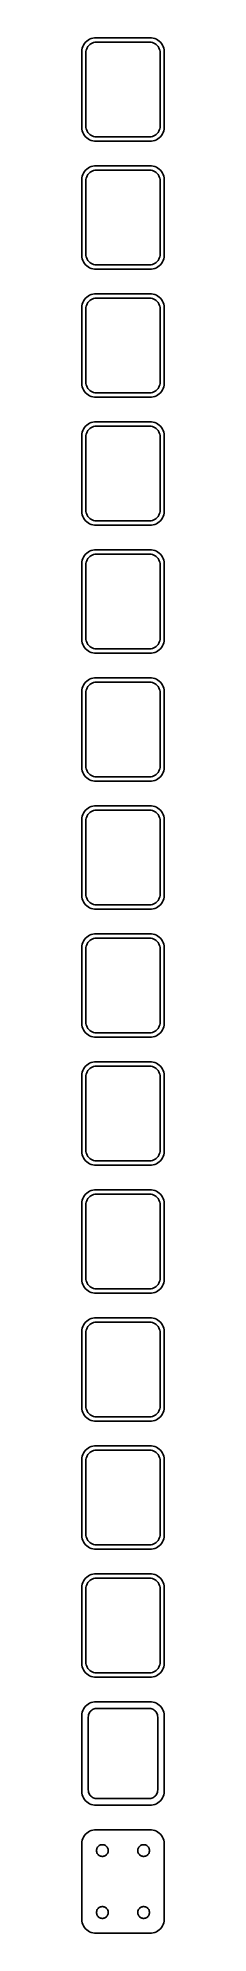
# Model space of a CAD drawing. Header units: metres. Extents: x -15 to 15, y 679 to 1367.
import ezdxf

# ---------------------------------------------------------------- set-up
doc = ezdxf.new("R2010")
doc.units = ezdxf.units.M

msp = doc.modelspace()

# ---------------------------------------------------------------- linework, layer by layer
for p, q in [((-14.8429, 1363.49), (-14.9606, 1362.88)), ((-14.6489, 1364.09), (-14.8429, 1363.49)), ((-14.3815, 1364.66), (-14.6489, 1364.09)), ((-14.0451, 1365.19), (-14.3815, 1364.66)), ((-13.6448, 1365.67), (-14.0451, 1365.19)), ((-13.1871, 1366.1), (-13.6448, 1365.67)), ((-13.3743, 1362.74), (-13.2191, 1363.22)), ((-13.2191, 1363.22), (-13.0052, 1363.68)), ((-12.6791, 1366.47), (-13.1871, 1366.1)), ((-13.0052, 1363.68), (-12.7361, 1364.1)), ((-12.7361, 1364.1), (-12.4159, 1364.49)), ((-12.1289, 1366.77), (-12.6791, 1366.47)), ((-12.4159, 1364.49), (-12.0497, 1364.83)), ((-11.5451, 1367.01), (-12.1289, 1366.77)), ((-12.0497, 1364.83), (-11.6433, 1365.13)), ((-11.6433, 1365.13), (-11.2031, 1365.37)), ((-10.9369, 1367.16), (-11.5451, 1367.01)), ((-11.2031, 1365.37), (-10.7361, 1365.55)), ((-10.3139, 1367.24), (-10.9369, 1367.16)), ((-10.7361, 1365.55), (-10.2495, 1365.68)), ((10.3139, 1367.24), (-10.3139, 1367.24)), ((-10.2495, 1365.68), (-9.75116, 1365.74)), ((-9.75116, 1365.74), (9.75116, 1365.74)), ((9.75116, 1365.74), (10.2495, 1365.68)), ((10.2495, 1365.68), (10.7361, 1365.55)), ((10.9369, 1367.16), (10.3139, 1367.24)), ((10.7361, 1365.55), (11.2031, 1365.37)), ((11.5451, 1367.01), (10.9369, 1367.16)), ((11.2031, 1365.37), (11.6433, 1365.13)), ((12.1289, 1366.77), (11.5451, 1367.01)), ((11.6433, 1365.13), (12.0497, 1364.83)), ((12.0497, 1364.83), (12.4159, 1364.49)), ((12.6791, 1366.47), (12.1289, 1366.77)), ((12.4159, 1364.49), (12.7361, 1364.1)), ((13.1871, 1366.1), (12.6791, 1366.47)), ((12.7361, 1364.1), (13.0052, 1363.68)), ((13.0052, 1363.68), (13.2191, 1363.22)), ((13.6448, 1365.67), (13.1871, 1366.1)), ((13.2191, 1363.22), (13.3743, 1362.74)), ((14.0451, 1365.19), (13.6448, 1365.67)), ((14.3815, 1364.66), (14.0451, 1365.19)), ((14.6489, 1364.09), (14.3815, 1364.66)), ((14.8429, 1363.49), (14.6489, 1364.09)), ((14.9606, 1362.88), (14.8429, 1363.49)), ((-14.9606, 1362.88), (-15, 1362.25)), ((-15, 1362.25), (-15, 1334.75)), ((-13.5, 1361.75), (-13.4684, 1362.25)), ((-13.5, 1335.25), (-13.5, 1361.75)), ((-13.4684, 1362.25), (-13.3743, 1362.74)), ((13.3743, 1362.74), (13.4684, 1362.25)), ((13.4684, 1362.25), (13.5, 1361.75)), ((13.5, 1361.75), (13.5, 1335.25)), ((15, 1362.25), (14.9606, 1362.88)), ((15, 1334.75), (15, 1362.25)), ((-15, 1334.75), (-14.9606, 1334.12)), ((-14.9606, 1334.12), (-14.8429, 1333.51)), ((-14.8429, 1333.51), (-14.6489, 1332.91)), ((-14.6489, 1332.91), (-14.3815, 1332.34)), ((-14.3815, 1332.34), (-14.0451, 1331.81)), ((-14.0451, 1331.81), (-13.6448, 1331.33)), ((-13.6448, 1331.33), (-13.1871, 1330.9)), ((-13.4684, 1334.75), (-13.5, 1335.25)), ((-13.3743, 1334.26), (-13.4684, 1334.75)), ((-13.2191, 1333.78), (-13.3743, 1334.26)), ((-13.0052, 1333.32), (-13.2191, 1333.78)), ((-13.1871, 1330.9), (-12.6791, 1330.53)), ((-12.7361, 1332.9), (-13.0052, 1333.32)), ((-12.4159, 1332.51), (-12.7361, 1332.9)), ((-12.6791, 1330.53), (-12.1289, 1330.23)), ((-12.0497, 1332.17), (-12.4159, 1332.51)), ((-12.1289, 1330.23), (-11.5451, 1329.99)), ((-11.6433, 1331.87), (-12.0497, 1332.17)), ((-11.2031, 1331.63), (-11.6433, 1331.87)), ((-11.5451, 1329.99), (-10.9369, 1329.84)), ((-10.7361, 1331.45), (-11.2031, 1331.63)), ((-10.9369, 1329.84), (-10.3139, 1329.76)), ((-10.2495, 1331.32), (-10.7361, 1331.45)), ((-10.3139, 1329.76), (10.3139, 1329.76)), ((-9.75116, 1331.26), (-10.2495, 1331.32)), ((9.75116, 1331.26), (-9.75116, 1331.26)), ((10.2495, 1331.32), (9.75116, 1331.26)), ((10.7361, 1331.45), (10.2495, 1331.32)), ((10.3139, 1329.76), (10.9369, 1329.84)), ((11.2031, 1331.63), (10.7361, 1331.45)), ((10.9369, 1329.84), (11.5451, 1329.99)), ((11.6433, 1331.87), (11.2031, 1331.63)), ((11.5451, 1329.99), (12.1289, 1330.23)), ((12.0497, 1332.17), (11.6433, 1331.87)), ((12.4159, 1332.51), (12.0497, 1332.17)), ((12.1289, 1330.23), (12.6791, 1330.53)), ((12.7361, 1332.9), (12.4159, 1332.51)), ((12.6791, 1330.53), (13.1871, 1330.9)), ((13.0052, 1333.32), (12.7361, 1332.9)), ((13.2191, 1333.78), (13.0052, 1333.32)), ((13.1871, 1330.9), (13.6448, 1331.33)), ((13.3743, 1334.26), (13.2191, 1333.78)), ((13.4684, 1334.75), (13.3743, 1334.26)), ((13.5, 1335.25), (13.4684, 1334.75)), ((13.6448, 1331.33), (14.0451, 1331.81)), ((14.0451, 1331.81), (14.3815, 1332.34)), ((14.3815, 1332.34), (14.6489, 1332.91)), ((14.6489, 1332.91), (14.8429, 1333.51)), ((14.8429, 1333.51), (14.9606, 1334.12)), ((14.9606, 1334.12), (15, 1334.75)), ((-14.9606, 1316.38), (-15, 1315.75)), ((-15, 1315.75), (-15, 1288.25)), ((-14.8429, 1316.99), (-14.9606, 1316.38)), ((-14.6489, 1317.59), (-14.8429, 1316.99)), ((-14.3815, 1318.16), (-14.6489, 1317.59)), ((-14.0451, 1318.69), (-14.3815, 1318.16)), ((-13.6448, 1319.17), (-14.0451, 1318.69)), ((-13.1871, 1319.6), (-13.6448, 1319.17)), ((-13.5, 1315.25), (-13.4684, 1315.75)), ((-13.5, 1288.75), (-13.5, 1315.25)), ((-13.4684, 1315.75), (-13.3743, 1316.24)), ((-13.3743, 1316.24), (-13.2191, 1316.72)), ((-13.2191, 1316.72), (-13.0052, 1317.18)), ((-12.6791, 1319.97), (-13.1871, 1319.6)), ((-13.0052, 1317.18), (-12.7361, 1317.6)), ((-12.7361, 1317.6), (-12.4159, 1317.99)), ((-12.1289, 1320.27), (-12.6791, 1319.97)), ((-12.4159, 1317.99), (-12.0497, 1318.33)), ((-11.5451, 1320.51), (-12.1289, 1320.27)), ((-12.0497, 1318.33), (-11.6433, 1318.63)), ((-11.6433, 1318.63), (-11.2031, 1318.87)), ((-10.9369, 1320.66), (-11.5451, 1320.51)), ((-11.2031, 1318.87), (-10.7361, 1319.05)), ((-10.3139, 1320.74), (-10.9369, 1320.66)), ((-10.7361, 1319.05), (-10.2495, 1319.18)), ((10.3139, 1320.74), (-10.3139, 1320.74)), ((-10.2495, 1319.18), (-9.75116, 1319.24)), ((-9.75116, 1319.24), (9.75116, 1319.24)), ((9.75116, 1319.24), (10.2495, 1319.18)), ((10.2495, 1319.18), (10.7361, 1319.05)), ((10.9369, 1320.66), (10.3139, 1320.74)), ((10.7361, 1319.05), (11.2031, 1318.87)), ((11.5451, 1320.51), (10.9369, 1320.66)), ((11.2031, 1318.87), (11.6433, 1318.63)), ((12.1289, 1320.27), (11.5451, 1320.51)), ((11.6433, 1318.63), (12.0497, 1318.33)), ((12.0497, 1318.33), (12.4159, 1317.99)), ((12.6791, 1319.97), (12.1289, 1320.27)), ((12.4159, 1317.99), (12.7361, 1317.6)), ((13.1871, 1319.6), (12.6791, 1319.97)), ((12.7361, 1317.6), (13.0052, 1317.18)), ((13.0052, 1317.18), (13.2191, 1316.72)), ((13.6448, 1319.17), (13.1871, 1319.6)), ((13.2191, 1316.72), (13.3743, 1316.24)), ((13.3743, 1316.24), (13.4684, 1315.75)), ((13.4684, 1315.75), (13.5, 1315.25)), ((13.5, 1315.25), (13.5, 1288.75)), ((14.0451, 1318.69), (13.6448, 1319.17)), ((14.3815, 1318.16), (14.0451, 1318.69)), ((14.6489, 1317.59), (14.3815, 1318.16)), ((14.8429, 1316.99), (14.6489, 1317.59)), ((14.9606, 1316.38), (14.8429, 1316.99)), ((15, 1315.75), (14.9606, 1316.38)), ((15, 1288.25), (15, 1315.75)), ((-15, 1288.25), (-14.9606, 1287.62)), ((-14.9606, 1287.62), (-14.8429, 1287.01)), ((-13.4684, 1288.25), (-13.5, 1288.75)), ((-13.3743, 1287.76), (-13.4684, 1288.25)), ((-13.2191, 1287.28), (-13.3743, 1287.76)), ((13.3743, 1287.76), (13.2191, 1287.28)), ((13.4684, 1288.25), (13.3743, 1287.76)), ((13.5, 1288.75), (13.4684, 1288.25)), ((14.8429, 1287.01), (14.9606, 1287.62)), ((14.9606, 1287.62), (15, 1288.25)), ((-14.8429, 1287.01), (-14.6489, 1286.41)), ((-14.6489, 1286.41), (-14.3815, 1285.84)), ((-14.3815, 1285.84), (-14.0451, 1285.31)), ((-14.0451, 1285.31), (-13.6448, 1284.83)), ((-13.6448, 1284.83), (-13.1871, 1284.4)), ((-13.0052, 1286.82), (-13.2191, 1287.28)), ((-13.1871, 1284.4), (-12.6791, 1284.03)), ((-12.7361, 1286.4), (-13.0052, 1286.82)), ((-12.4159, 1286.01), (-12.7361, 1286.4)), ((-12.6791, 1284.03), (-12.1289, 1283.73)), ((-12.0497, 1285.67), (-12.4159, 1286.01)), ((-12.1289, 1283.73), (-11.5451, 1283.49)), ((-11.6433, 1285.37), (-12.0497, 1285.67)), ((-11.2031, 1285.13), (-11.6433, 1285.37)), ((-11.5451, 1283.49), (-10.9369, 1283.34)), ((-10.7361, 1284.95), (-11.2031, 1285.13)), ((-10.9369, 1283.34), (-10.3139, 1283.26)), ((-10.2495, 1284.82), (-10.7361, 1284.95)), ((-10.3139, 1283.26), (10.3139, 1283.26)), ((-9.75116, 1284.76), (-10.2495, 1284.82)), ((9.75116, 1284.76), (-9.75116, 1284.76)), ((10.2495, 1284.82), (9.75116, 1284.76)), ((10.7361, 1284.95), (10.2495, 1284.82)), ((10.3139, 1283.26), (10.9369, 1283.34)), ((11.2031, 1285.13), (10.7361, 1284.95)), ((10.9369, 1283.34), (11.5451, 1283.49)), ((11.6433, 1285.37), (11.2031, 1285.13)), ((11.5451, 1283.49), (12.1289, 1283.73)), ((12.0497, 1285.67), (11.6433, 1285.37)), ((12.4159, 1286.01), (12.0497, 1285.67)), ((12.1289, 1283.73), (12.6791, 1284.03)), ((12.7361, 1286.4), (12.4159, 1286.01)), ((12.6791, 1284.03), (13.1871, 1284.4)), ((13.0052, 1286.82), (12.7361, 1286.4)), ((13.2191, 1287.28), (13.0052, 1286.82)), ((13.1871, 1284.4), (13.6448, 1284.83)), ((13.6448, 1284.83), (14.0451, 1285.31)), ((14.0451, 1285.31), (14.3815, 1285.84)), ((14.3815, 1285.84), (14.6489, 1286.41)), ((14.6489, 1286.41), (14.8429, 1287.01)), ((-12.1289, 1273.77), (-12.6791, 1273.47)), ((-11.5451, 1274.01), (-12.1289, 1273.77)), ((-10.9369, 1274.16), (-11.5451, 1274.01)), ((-10.3139, 1274.24), (-10.9369, 1274.16)), ((10.3139, 1274.24), (-10.3139, 1274.24)), ((10.9369, 1274.16), (10.3139, 1274.24)), ((11.5451, 1274.01), (10.9369, 1274.16)), ((12.1289, 1273.77), (11.5451, 1274.01)), ((12.6791, 1273.47), (12.1289, 1273.77)), ((-14.9606, 1269.88), (-15, 1269.25)), ((-15, 1269.25), (-15, 1241.75)), ((-14.8429, 1270.49), (-14.9606, 1269.88)), ((-14.6489, 1271.09), (-14.8429, 1270.49)), ((-14.3815, 1271.66), (-14.6489, 1271.09)), ((-14.0451, 1272.19), (-14.3815, 1271.66)), ((-13.6448, 1272.67), (-14.0451, 1272.19)), ((-13.1871, 1273.1), (-13.6448, 1272.67)), ((-13.5, 1268.75), (-13.4684, 1269.25)), ((-13.5, 1242.25), (-13.5, 1268.75)), ((-13.4684, 1269.25), (-13.3743, 1269.74)), ((-13.3743, 1269.74), (-13.2191, 1270.22)), ((-13.2191, 1270.22), (-13.0052, 1270.68)), ((-12.6791, 1273.47), (-13.1871, 1273.1)), ((-13.0052, 1270.68), (-12.7361, 1271.1)), ((-12.7361, 1271.1), (-12.4159, 1271.49)), ((-12.4159, 1271.49), (-12.0497, 1271.83)), ((-12.0497, 1271.83), (-11.6433, 1272.13)), ((-11.6433, 1272.13), (-11.2031, 1272.37)), ((-11.2031, 1272.37), (-10.7361, 1272.55)), ((-10.7361, 1272.55), (-10.2495, 1272.68)), ((-10.2495, 1272.68), (-9.75116, 1272.74)), ((-9.75116, 1272.74), (9.75116, 1272.74)), ((9.75116, 1272.74), (10.2495, 1272.68)), ((10.2495, 1272.68), (10.7361, 1272.55)), ((10.7361, 1272.55), (11.2031, 1272.37)), ((11.2031, 1272.37), (11.6433, 1272.13)), ((11.6433, 1272.13), (12.0497, 1271.83)), ((12.0497, 1271.83), (12.4159, 1271.49)), ((12.4159, 1271.49), (12.7361, 1271.1)), ((13.1871, 1273.1), (12.6791, 1273.47)), ((12.7361, 1271.1), (13.0052, 1270.68)), ((13.0052, 1270.68), (13.2191, 1270.22)), ((13.6448, 1272.67), (13.1871, 1273.1)), ((13.2191, 1270.22), (13.3743, 1269.74)), ((13.3743, 1269.74), (13.4684, 1269.25)), ((13.4684, 1269.25), (13.5, 1268.75)), ((13.5, 1268.75), (13.5, 1242.25)), ((14.0451, 1272.19), (13.6448, 1272.67)), ((14.3815, 1271.66), (14.0451, 1272.19)), ((14.6489, 1271.09), (14.3815, 1271.66)), ((14.8429, 1270.49), (14.6489, 1271.09)), ((14.9606, 1269.88), (14.8429, 1270.49)), ((15, 1269.25), (14.9606, 1269.88)), ((15, 1241.75), (15, 1269.25)), ((-15, 1241.75), (-14.9606, 1241.12)), ((-14.9606, 1241.12), (-14.8429, 1240.51)), ((-14.8429, 1240.51), (-14.6489, 1239.91)), ((-14.6489, 1239.91), (-14.3815, 1239.34)), ((-14.3815, 1239.34), (-14.0451, 1238.81)), ((-13.4684, 1241.75), (-13.5, 1242.25)), ((-13.3743, 1241.26), (-13.4684, 1241.75)), ((-13.2191, 1240.78), (-13.3743, 1241.26)), ((-13.0052, 1240.32), (-13.2191, 1240.78)), ((-12.7361, 1239.9), (-13.0052, 1240.32)), ((-12.4159, 1239.51), (-12.7361, 1239.9)), ((-12.0497, 1239.17), (-12.4159, 1239.51)), ((12.4159, 1239.51), (12.0497, 1239.17)), ((12.7361, 1239.9), (12.4159, 1239.51)), ((13.0052, 1240.32), (12.7361, 1239.9)), ((13.2191, 1240.78), (13.0052, 1240.32)), ((13.3743, 1241.26), (13.2191, 1240.78)), ((13.4684, 1241.75), (13.3743, 1241.26)), ((13.5, 1242.25), (13.4684, 1241.75)), ((14.0451, 1238.81), (14.3815, 1239.34)), ((14.3815, 1239.34), (14.6489, 1239.91)), ((14.6489, 1239.91), (14.8429, 1240.51)), ((14.8429, 1240.51), (14.9606, 1241.12)), ((14.9606, 1241.12), (15, 1241.75)), ((-14.0451, 1238.81), (-13.6448, 1238.33)), ((-13.6448, 1238.33), (-13.1871, 1237.9)), ((-13.1871, 1237.9), (-12.6791, 1237.53)), ((-12.6791, 1237.53), (-12.1289, 1237.23)), ((-12.1289, 1237.23), (-11.5451, 1236.99)), ((-11.6433, 1238.87), (-12.0497, 1239.17)), ((-11.2031, 1238.63), (-11.6433, 1238.87)), ((-11.5451, 1236.99), (-10.9369, 1236.84)), ((-10.7361, 1238.45), (-11.2031, 1238.63)), ((-10.9369, 1236.84), (-10.3139, 1236.76)), ((-10.2495, 1238.32), (-10.7361, 1238.45)), ((-10.3139, 1236.76), (10.3139, 1236.76)), ((-9.75116, 1238.26), (-10.2495, 1238.32)), ((9.75116, 1238.26), (-9.75116, 1238.26)), ((10.2495, 1238.32), (9.75116, 1238.26)), ((10.7361, 1238.45), (10.2495, 1238.32)), ((10.3139, 1236.76), (10.9369, 1236.84)), ((11.2031, 1238.63), (10.7361, 1238.45)), ((10.9369, 1236.84), (11.5451, 1236.99)), ((11.6433, 1238.87), (11.2031, 1238.63)), ((11.5451, 1236.99), (12.1289, 1237.23)), ((12.0497, 1239.17), (11.6433, 1238.87)), ((12.1289, 1237.23), (12.6791, 1237.53)), ((12.6791, 1237.53), (13.1871, 1237.9)), ((13.1871, 1237.9), (13.6448, 1238.33)), ((13.6448, 1238.33), (14.0451, 1238.81)), ((-14.0451, 1225.69), (-14.3815, 1225.16)), ((-13.6448, 1226.17), (-14.0451, 1225.69)), ((-13.1871, 1226.6), (-13.6448, 1226.17)), ((-12.6791, 1226.97), (-13.1871, 1226.6)), ((-12.1289, 1227.27), (-12.6791, 1226.97)), ((-11.5451, 1227.51), (-12.1289, 1227.27)), ((-12.0497, 1225.33), (-11.6433, 1225.63)), ((-11.6433, 1225.63), (-11.2031, 1225.87)), ((-10.9369, 1227.66), (-11.5451, 1227.51)), ((-11.2031, 1225.87), (-10.7361, 1226.05)), ((-10.3139, 1227.74), (-10.9369, 1227.66)), ((-10.7361, 1226.05), (-10.2495, 1226.18)), ((10.3139, 1227.74), (-10.3139, 1227.74)), ((-10.2495, 1226.18), (-9.75116, 1226.24)), ((-9.75116, 1226.24), (9.75116, 1226.24)), ((9.75116, 1226.24), (10.2495, 1226.18)), ((10.2495, 1226.18), (10.7361, 1226.05)), ((10.9369, 1227.66), (10.3139, 1227.74)), ((10.7361, 1226.05), (11.2031, 1225.87)), ((11.5451, 1227.51), (10.9369, 1227.66)), ((11.2031, 1225.87), (11.6433, 1225.63)), ((12.1289, 1227.27), (11.5451, 1227.51)), ((11.6433, 1225.63), (12.0497, 1225.33)), ((12.6791, 1226.97), (12.1289, 1227.27)), ((13.1871, 1226.6), (12.6791, 1226.97)), ((13.6448, 1226.17), (13.1871, 1226.6)), ((14.0451, 1225.69), (13.6448, 1226.17)), ((14.3815, 1225.16), (14.0451, 1225.69)), ((-14.9606, 1223.38), (-15, 1222.75)), ((-15, 1222.75), (-15, 1195.25)), ((-14.8429, 1223.99), (-14.9606, 1223.38)), ((-14.6489, 1224.59), (-14.8429, 1223.99)), ((-14.3815, 1225.16), (-14.6489, 1224.59)), ((-13.5, 1222.25), (-13.4684, 1222.75)), ((-13.5, 1195.75), (-13.5, 1222.25)), ((-13.4684, 1222.75), (-13.3743, 1223.24)), ((-13.3743, 1223.24), (-13.2191, 1223.72)), ((-13.2191, 1223.72), (-13.0052, 1224.18)), ((-13.0052, 1224.18), (-12.7361, 1224.6)), ((-12.7361, 1224.6), (-12.4159, 1224.99)), ((-12.4159, 1224.99), (-12.0497, 1225.33)), ((12.0497, 1225.33), (12.4159, 1224.99)), ((12.4159, 1224.99), (12.7361, 1224.6)), ((12.7361, 1224.6), (13.0052, 1224.18)), ((13.0052, 1224.18), (13.2191, 1223.72)), ((13.2191, 1223.72), (13.3743, 1223.24)), ((13.3743, 1223.24), (13.4684, 1222.75)), ((13.4684, 1222.75), (13.5, 1222.25)), ((13.5, 1222.25), (13.5, 1195.75)), ((14.6489, 1224.59), (14.3815, 1225.16)), ((14.8429, 1223.99), (14.6489, 1224.59)), ((14.9606, 1223.38), (14.8429, 1223.99)), ((15, 1222.75), (14.9606, 1223.38)), ((15, 1195.25), (15, 1222.75)), ((-15, 1195.25), (-14.9606, 1194.62)), ((-14.9606, 1194.62), (-14.8429, 1194.01)), ((-14.8429, 1194.01), (-14.6489, 1193.41)), ((-14.6489, 1193.41), (-14.3815, 1192.84)), ((-14.3815, 1192.84), (-14.0451, 1192.31)), ((-14.0451, 1192.31), (-13.6448, 1191.83)), ((-13.6448, 1191.83), (-13.1871, 1191.4)), ((-13.4684, 1195.25), (-13.5, 1195.75)), ((-13.3743, 1194.76), (-13.4684, 1195.25)), ((-13.2191, 1194.28), (-13.3743, 1194.76)), ((-13.0052, 1193.82), (-13.2191, 1194.28)), ((-13.1871, 1191.4), (-12.6791, 1191.03)), ((-12.7361, 1193.4), (-13.0052, 1193.82)), ((-12.4159, 1193.01), (-12.7361, 1193.4)), ((-12.0497, 1192.67), (-12.4159, 1193.01)), ((-11.6433, 1192.37), (-12.0497, 1192.67)), ((-11.2031, 1192.13), (-11.6433, 1192.37)), ((-10.7361, 1191.95), (-11.2031, 1192.13)), ((-10.2495, 1191.82), (-10.7361, 1191.95)), ((-9.75116, 1191.76), (-10.2495, 1191.82)), ((9.75116, 1191.76), (-9.75116, 1191.76)), ((10.2495, 1191.82), (9.75116, 1191.76)), ((10.7361, 1191.95), (10.2495, 1191.82)), ((11.2031, 1192.13), (10.7361, 1191.95)), ((11.6433, 1192.37), (11.2031, 1192.13)), ((12.0497, 1192.67), (11.6433, 1192.37)), ((12.4159, 1193.01), (12.0497, 1192.67)), ((12.7361, 1193.4), (12.4159, 1193.01)), ((12.6791, 1191.03), (13.1871, 1191.4)), ((13.0052, 1193.82), (12.7361, 1193.4)), ((13.2191, 1194.28), (13.0052, 1193.82)), ((13.1871, 1191.4), (13.6448, 1191.83)), ((13.3743, 1194.76), (13.2191, 1194.28)), ((13.4684, 1195.25), (13.3743, 1194.76)), ((13.5, 1195.75), (13.4684, 1195.25)), ((13.6448, 1191.83), (14.0451, 1192.31)), ((14.0451, 1192.31), (14.3815, 1192.84)), ((14.3815, 1192.84), (14.6489, 1193.41)), ((14.6489, 1193.41), (14.8429, 1194.01)), ((14.8429, 1194.01), (14.9606, 1194.62)), ((14.9606, 1194.62), (15, 1195.25)), ((-12.6791, 1191.03), (-12.1289, 1190.73)), ((-12.1289, 1190.73), (-11.5451, 1190.49)), ((-11.5451, 1190.49), (-10.9369, 1190.34)), ((-10.9369, 1190.34), (-10.3139, 1190.26)), ((-10.3139, 1190.26), (10.3139, 1190.26)), ((10.3139, 1190.26), (10.9369, 1190.34)), ((10.9369, 1190.34), (11.5451, 1190.49)), ((11.5451, 1190.49), (12.1289, 1190.73)), ((12.1289, 1190.73), (12.6791, 1191.03)), ((-14.8429, 1177.49), (-14.9606, 1176.88)), ((-14.6489, 1178.09), (-14.8429, 1177.49)), ((-14.3815, 1178.66), (-14.6489, 1178.09)), ((-14.0451, 1179.19), (-14.3815, 1178.66)), ((-13.6448, 1179.67), (-14.0451, 1179.19)), ((-13.1871, 1180.1), (-13.6448, 1179.67)), ((-13.2191, 1177.22), (-13.0052, 1177.68)), ((-12.6791, 1180.47), (-13.1871, 1180.1)), ((-13.0052, 1177.68), (-12.7361, 1178.1)), ((-12.7361, 1178.1), (-12.4159, 1178.49)), ((-12.1289, 1180.77), (-12.6791, 1180.47)), ((-12.4159, 1178.49), (-12.0497, 1178.83)), ((-11.5451, 1181.01), (-12.1289, 1180.77)), ((-12.0497, 1178.83), (-11.6433, 1179.13)), ((-11.6433, 1179.13), (-11.2031, 1179.37)), ((-10.9369, 1181.16), (-11.5451, 1181.01)), ((-11.2031, 1179.37), (-10.7361, 1179.55)), ((-10.3139, 1181.24), (-10.9369, 1181.16)), ((-10.7361, 1179.55), (-10.2495, 1179.68)), ((10.3139, 1181.24), (-10.3139, 1181.24)), ((-10.2495, 1179.68), (-9.75116, 1179.74)), ((-9.75116, 1179.74), (9.75116, 1179.74)), ((9.75116, 1179.74), (10.2495, 1179.68)), ((10.2495, 1179.68), (10.7361, 1179.55)), ((10.9369, 1181.16), (10.3139, 1181.24)), ((10.7361, 1179.55), (11.2031, 1179.37)), ((11.5451, 1181.01), (10.9369, 1181.16)), ((11.2031, 1179.37), (11.6433, 1179.13)), ((12.1289, 1180.77), (11.5451, 1181.01)), ((11.6433, 1179.13), (12.0497, 1178.83)), ((12.0497, 1178.83), (12.4159, 1178.49)), ((12.6791, 1180.47), (12.1289, 1180.77)), ((12.4159, 1178.49), (12.7361, 1178.1)), ((13.1871, 1180.1), (12.6791, 1180.47)), ((12.7361, 1178.1), (13.0052, 1177.68)), ((13.0052, 1177.68), (13.2191, 1177.22)), ((13.6448, 1179.67), (13.1871, 1180.1)), ((14.0451, 1179.19), (13.6448, 1179.67)), ((14.3815, 1178.66), (14.0451, 1179.19)), ((14.6489, 1178.09), (14.3815, 1178.66)), ((14.8429, 1177.49), (14.6489, 1178.09)), ((14.9606, 1176.88), (14.8429, 1177.49)), ((-14.9606, 1176.88), (-15, 1176.25)), ((-15, 1176.25), (-15, 1148.75)), ((-13.5, 1175.75), (-13.4684, 1176.25)), ((-13.5, 1149.25), (-13.5, 1175.75)), ((-13.4684, 1176.25), (-13.3743, 1176.74)), ((-13.3743, 1176.74), (-13.2191, 1177.22)), ((13.2191, 1177.22), (13.3743, 1176.74)), ((13.3743, 1176.74), (13.4684, 1176.25)), ((13.4684, 1176.25), (13.5, 1175.75)), ((13.5, 1175.75), (13.5, 1149.25)), ((15, 1176.25), (14.9606, 1176.88)), ((15, 1148.75), (15, 1176.25)), ((-15, 1148.75), (-14.9606, 1148.12)), ((-14.9606, 1148.12), (-14.8429, 1147.51)), ((-14.8429, 1147.51), (-14.6489, 1146.91)), ((-14.6489, 1146.91), (-14.3815, 1146.34)), ((-14.3815, 1146.34), (-14.0451, 1145.81)), ((-14.0451, 1145.81), (-13.6448, 1145.33)), ((-13.6448, 1145.33), (-13.1871, 1144.9)), ((-13.4684, 1148.75), (-13.5, 1149.25)), ((-13.3743, 1148.26), (-13.4684, 1148.75)), ((-13.2191, 1147.78), (-13.3743, 1148.26)), ((-13.0052, 1147.32), (-13.2191, 1147.78)), ((-13.1871, 1144.9), (-12.6791, 1144.53)), ((-12.7361, 1146.9), (-13.0052, 1147.32)), ((-12.4159, 1146.51), (-12.7361, 1146.9)), ((-12.6791, 1144.53), (-12.1289, 1144.23)), ((-12.0497, 1146.17), (-12.4159, 1146.51)), ((-12.1289, 1144.23), (-11.5451, 1143.99)), ((-11.6433, 1145.87), (-12.0497, 1146.17)), ((-11.2031, 1145.63), (-11.6433, 1145.87)), ((-11.5451, 1143.99), (-10.9369, 1143.84)), ((-10.7361, 1145.45), (-11.2031, 1145.63)), ((-10.9369, 1143.84), (-10.3139, 1143.76)), ((-10.2495, 1145.32), (-10.7361, 1145.45)), ((-10.3139, 1143.76), (10.3139, 1143.76)), ((-9.75116, 1145.26), (-10.2495, 1145.32)), ((9.75116, 1145.26), (-9.75116, 1145.26)), ((10.2495, 1145.32), (9.75116, 1145.26)), ((10.7361, 1145.45), (10.2495, 1145.32)), ((10.3139, 1143.76), (10.9369, 1143.84)), ((11.2031, 1145.63), (10.7361, 1145.45)), ((10.9369, 1143.84), (11.5451, 1143.99)), ((11.6433, 1145.87), (11.2031, 1145.63)), ((11.5451, 1143.99), (12.1289, 1144.23)), ((12.0497, 1146.17), (11.6433, 1145.87)), ((12.4159, 1146.51), (12.0497, 1146.17)), ((12.1289, 1144.23), (12.6791, 1144.53)), ((12.7361, 1146.9), (12.4159, 1146.51)), ((12.6791, 1144.53), (13.1871, 1144.9)), ((13.0052, 1147.32), (12.7361, 1146.9)), ((13.2191, 1147.78), (13.0052, 1147.32)), ((13.1871, 1144.9), (13.6448, 1145.33)), ((13.3743, 1148.26), (13.2191, 1147.78)), ((13.4684, 1148.75), (13.3743, 1148.26)), ((13.5, 1149.25), (13.4684, 1148.75)), ((13.6448, 1145.33), (14.0451, 1145.81)), ((14.0451, 1145.81), (14.3815, 1146.34)), ((14.3815, 1146.34), (14.6489, 1146.91)), ((14.6489, 1146.91), (14.8429, 1147.51)), ((14.8429, 1147.51), (14.9606, 1148.12)), ((14.9606, 1148.12), (15, 1148.75)), ((-14.9606, 1130.38), (-15, 1129.75)), ((-15, 1129.75), (-15, 1102.25)), ((-14.8429, 1130.99), (-14.9606, 1130.38)), ((-14.6489, 1131.59), (-14.8429, 1130.99)), ((-14.3815, 1132.16), (-14.6489, 1131.59)), ((-14.0451, 1132.69), (-14.3815, 1132.16)), ((-13.6448, 1133.17), (-14.0451, 1132.69)), ((-13.1871, 1133.6), (-13.6448, 1133.17)), ((-13.5, 1129.25), (-13.4684, 1129.75)), ((-13.5, 1102.75), (-13.5, 1129.25)), ((-13.4684, 1129.75), (-13.3743, 1130.24)), ((-13.3743, 1130.24), (-13.2191, 1130.72)), ((-13.2191, 1130.72), (-13.0052, 1131.18)), ((-12.6791, 1133.97), (-13.1871, 1133.6)), ((-13.0052, 1131.18), (-12.7361, 1131.6)), ((-12.7361, 1131.6), (-12.4159, 1131.99)), ((-12.1289, 1134.27), (-12.6791, 1133.97)), ((-12.4159, 1131.99), (-12.0497, 1132.33)), ((-11.5451, 1134.51), (-12.1289, 1134.27)), ((-12.0497, 1132.33), (-11.6433, 1132.63)), ((-11.6433, 1132.63), (-11.2031, 1132.87)), ((-10.9369, 1134.66), (-11.5451, 1134.51)), ((-11.2031, 1132.87), (-10.7361, 1133.05)), ((-10.3139, 1134.74), (-10.9369, 1134.66)), ((-10.7361, 1133.05), (-10.2495, 1133.18)), ((10.3139, 1134.74), (-10.3139, 1134.74)), ((-10.2495, 1133.18), (-9.75116, 1133.24)), ((-9.75116, 1133.24), (9.75116, 1133.24)), ((9.75116, 1133.24), (10.2495, 1133.18)), ((10.2495, 1133.18), (10.7361, 1133.05)), ((10.9369, 1134.66), (10.3139, 1134.74)), ((10.7361, 1133.05), (11.2031, 1132.87)), ((11.5451, 1134.51), (10.9369, 1134.66)), ((11.2031, 1132.87), (11.6433, 1132.63)), ((12.1289, 1134.27), (11.5451, 1134.51)), ((11.6433, 1132.63), (12.0497, 1132.33)), ((12.0497, 1132.33), (12.4159, 1131.99)), ((12.6791, 1133.97), (12.1289, 1134.27)), ((12.4159, 1131.99), (12.7361, 1131.6)), ((13.1871, 1133.6), (12.6791, 1133.97)), ((12.7361, 1131.6), (13.0052, 1131.18)), ((13.0052, 1131.18), (13.2191, 1130.72)), ((13.6448, 1133.17), (13.1871, 1133.6)), ((13.2191, 1130.72), (13.3743, 1130.24)), ((13.3743, 1130.24), (13.4684, 1129.75)), ((13.4684, 1129.75), (13.5, 1129.25)), ((13.5, 1129.25), (13.5, 1102.75)), ((14.0451, 1132.69), (13.6448, 1133.17)), ((14.3815, 1132.16), (14.0451, 1132.69)), ((14.6489, 1131.59), (14.3815, 1132.16)), ((14.8429, 1130.99), (14.6489, 1131.59)), ((14.9606, 1130.38), (14.8429, 1130.99)), ((15, 1129.75), (14.9606, 1130.38)), ((15, 1102.25), (15, 1129.75)), ((-15, 1102.25), (-14.9606, 1101.62)), ((-14.9606, 1101.62), (-14.8429, 1101.01)), ((-13.4684, 1102.25), (-13.5, 1102.75)), ((-13.3743, 1101.76), (-13.4684, 1102.25)), ((-13.2191, 1101.28), (-13.3743, 1101.76)), ((13.3743, 1101.76), (13.2191, 1101.28)), ((13.4684, 1102.25), (13.3743, 1101.76)), ((13.5, 1102.75), (13.4684, 1102.25)), ((14.8429, 1101.01), (14.9606, 1101.62)), ((14.9606, 1101.62), (15, 1102.25)), ((-14.8429, 1101.01), (-14.6489, 1100.41)), ((-14.6489, 1100.41), (-14.3815, 1099.84)), ((-14.3815, 1099.84), (-14.0451, 1099.31)), ((-14.0451, 1099.31), (-13.6448, 1098.83)), ((-13.6448, 1098.83), (-13.1871, 1098.4)), ((-13.0052, 1100.82), (-13.2191, 1101.28)), ((-13.1871, 1098.4), (-12.6791, 1098.03)), ((-12.7361, 1100.4), (-13.0052, 1100.82)), ((-12.4159, 1100.01), (-12.7361, 1100.4)), ((-12.6791, 1098.03), (-12.1289, 1097.73)), ((-12.0497, 1099.67), (-12.4159, 1100.01)), ((-12.1289, 1097.73), (-11.5451, 1097.49)), ((-11.6433, 1099.37), (-12.0497, 1099.67)), ((-11.2031, 1099.13), (-11.6433, 1099.37)), ((-11.5451, 1097.49), (-10.9369, 1097.34)), ((-10.7361, 1098.95), (-11.2031, 1099.13)), ((-10.9369, 1097.34), (-10.3139, 1097.26)), ((-10.2495, 1098.82), (-10.7361, 1098.95)), ((-10.3139, 1097.26), (10.3139, 1097.26)), ((-9.75116, 1098.76), (-10.2495, 1098.82)), ((9.75116, 1098.76), (-9.75116, 1098.76)), ((10.2495, 1098.82), (9.75116, 1098.76)), ((10.7361, 1098.95), (10.2495, 1098.82)), ((10.3139, 1097.26), (10.9369, 1097.34)), ((11.2031, 1099.13), (10.7361, 1098.95)), ((10.9369, 1097.34), (11.5451, 1097.49)), ((11.6433, 1099.37), (11.2031, 1099.13)), ((11.5451, 1097.49), (12.1289, 1097.73)), ((12.0497, 1099.67), (11.6433, 1099.37)), ((12.4159, 1100.01), (12.0497, 1099.67)), ((12.1289, 1097.73), (12.6791, 1098.03)), ((12.7361, 1100.4), (12.4159, 1100.01)), ((12.6791, 1098.03), (13.1871, 1098.4)), ((13.0052, 1100.82), (12.7361, 1100.4)), ((13.2191, 1101.28), (13.0052, 1100.82)), ((13.1871, 1098.4), (13.6448, 1098.83)), ((13.6448, 1098.83), (14.0451, 1099.31)), ((14.0451, 1099.31), (14.3815, 1099.84)), ((14.3815, 1099.84), (14.6489, 1100.41)), ((14.6489, 1100.41), (14.8429, 1101.01)), ((-11.5451, 1088.01), (-12.1289, 1087.77)), ((-10.9369, 1088.16), (-11.5451, 1088.01)), ((-10.3139, 1088.24), (-10.9369, 1088.16)), ((10.3139, 1088.24), (-10.3139, 1088.24)), ((10.9369, 1088.16), (10.3139, 1088.24)), ((11.5451, 1088.01), (10.9369, 1088.16)), ((12.1289, 1087.77), (11.5451, 1088.01)), ((-14.9606, 1083.88), (-15, 1083.25)), ((-15, 1083.25), (-15, 1055.75)), ((-14.8429, 1084.49), (-14.9606, 1083.88)), ((-14.6489, 1085.09), (-14.8429, 1084.49)), ((-14.3815, 1085.66), (-14.6489, 1085.09)), ((-14.0451, 1086.19), (-14.3815, 1085.66)), ((-13.6448, 1086.67), (-14.0451, 1086.19)), ((-13.1871, 1087.1), (-13.6448, 1086.67)), ((-13.5, 1082.75), (-13.4684, 1083.25)), ((-13.5, 1056.25), (-13.5, 1082.75)), ((-13.4684, 1083.25), (-13.3743, 1083.74)), ((-13.3743, 1083.74), (-13.2191, 1084.22)), ((-13.2191, 1084.22), (-13.0052, 1084.68)), ((-12.6791, 1087.47), (-13.1871, 1087.1)), ((-13.0052, 1084.68), (-12.7361, 1085.1)), ((-12.7361, 1085.1), (-12.4159, 1085.49)), ((-12.1289, 1087.77), (-12.6791, 1087.47)), ((-12.4159, 1085.49), (-12.0497, 1085.83)), ((-12.0497, 1085.83), (-11.6433, 1086.13)), ((-11.6433, 1086.13), (-11.2031, 1086.37)), ((-11.2031, 1086.37), (-10.7361, 1086.55)), ((-10.7361, 1086.55), (-10.2495, 1086.68)), ((-10.2495, 1086.68), (-9.75116, 1086.74)), ((-9.75116, 1086.74), (9.75116, 1086.74)), ((9.75116, 1086.74), (10.2495, 1086.68)), ((10.2495, 1086.68), (10.7361, 1086.55)), ((10.7361, 1086.55), (11.2031, 1086.37)), ((11.2031, 1086.37), (11.6433, 1086.13)), ((11.6433, 1086.13), (12.0497, 1085.83)), ((12.0497, 1085.83), (12.4159, 1085.49)), ((12.6791, 1087.47), (12.1289, 1087.77)), ((12.4159, 1085.49), (12.7361, 1085.1)), ((13.1871, 1087.1), (12.6791, 1087.47)), ((12.7361, 1085.1), (13.0052, 1084.68)), ((13.0052, 1084.68), (13.2191, 1084.22)), ((13.6448, 1086.67), (13.1871, 1087.1)), ((13.2191, 1084.22), (13.3743, 1083.74)), ((13.3743, 1083.74), (13.4684, 1083.25)), ((13.4684, 1083.25), (13.5, 1082.75)), ((13.5, 1082.75), (13.5, 1056.25)), ((14.0451, 1086.19), (13.6448, 1086.67)), ((14.3815, 1085.66), (14.0451, 1086.19)), ((14.6489, 1085.09), (14.3815, 1085.66)), ((14.8429, 1084.49), (14.6489, 1085.09)), ((14.9606, 1083.88), (14.8429, 1084.49)), ((15, 1083.25), (14.9606, 1083.88)), ((15, 1055.75), (15, 1083.25)), ((-15, 1055.75), (-14.9606, 1055.12)), ((-14.9606, 1055.12), (-14.8429, 1054.51)), ((-14.8429, 1054.51), (-14.6489, 1053.91)), ((-14.6489, 1053.91), (-14.3815, 1053.34)), ((-13.4684, 1055.75), (-13.5, 1056.25)), ((-13.3743, 1055.26), (-13.4684, 1055.75)), ((-13.2191, 1054.78), (-13.3743, 1055.26)), ((-13.0052, 1054.32), (-13.2191, 1054.78)), ((-12.7361, 1053.9), (-13.0052, 1054.32)), ((-12.4159, 1053.51), (-12.7361, 1053.9)), ((-12.0497, 1053.17), (-12.4159, 1053.51)), ((12.4159, 1053.51), (12.0497, 1053.17)), ((12.7361, 1053.9), (12.4159, 1053.51)), ((13.0052, 1054.32), (12.7361, 1053.9)), ((13.2191, 1054.78), (13.0052, 1054.32)), ((13.3743, 1055.26), (13.2191, 1054.78)), ((13.4684, 1055.75), (13.3743, 1055.26)), ((13.5, 1056.25), (13.4684, 1055.75)), ((14.3815, 1053.34), (14.6489, 1053.91)), ((14.6489, 1053.91), (14.8429, 1054.51)), ((14.8429, 1054.51), (14.9606, 1055.12)), ((14.9606, 1055.12), (15, 1055.75)), ((-14.3815, 1053.34), (-14.0451, 1052.81)), ((-14.0451, 1052.81), (-13.6448, 1052.33)), ((-13.6448, 1052.33), (-13.1871, 1051.9)), ((-13.1871, 1051.9), (-12.6791, 1051.53)), ((-12.6791, 1051.53), (-12.1289, 1051.23)), ((-12.1289, 1051.23), (-11.5451, 1050.99)), ((-11.6433, 1052.87), (-12.0497, 1053.17)), ((-11.2031, 1052.63), (-11.6433, 1052.87)), ((-11.5451, 1050.99), (-10.9369, 1050.84)), ((-10.7361, 1052.45), (-11.2031, 1052.63)), ((-10.9369, 1050.84), (-10.3139, 1050.76)), ((-10.2495, 1052.32), (-10.7361, 1052.45)), ((-10.3139, 1050.76), (10.3139, 1050.76)), ((-9.75116, 1052.26), (-10.2495, 1052.32)), ((9.75116, 1052.26), (-9.75116, 1052.26)), ((10.2495, 1052.32), (9.75116, 1052.26)), ((10.7361, 1052.45), (10.2495, 1052.32)), ((10.3139, 1050.76), (10.9369, 1050.84)), ((11.2031, 1052.63), (10.7361, 1052.45)), ((10.9369, 1050.84), (11.5451, 1050.99)), ((11.6433, 1052.87), (11.2031, 1052.63)), ((11.5451, 1050.99), (12.1289, 1051.23)), ((12.0497, 1053.17), (11.6433, 1052.87)), ((12.1289, 1051.23), (12.6791, 1051.53)), ((12.6791, 1051.53), (13.1871, 1051.9)), ((13.1871, 1051.9), (13.6448, 1052.33)), ((13.6448, 1052.33), (14.0451, 1052.81)), ((14.0451, 1052.81), (14.3815, 1053.34)), ((-14.0451, 1039.69), (-14.3815, 1039.16)), ((-13.6448, 1040.17), (-14.0451, 1039.69)), ((-13.1871, 1040.6), (-13.6448, 1040.17)), ((-12.6791, 1040.97), (-13.1871, 1040.6)), ((-12.1289, 1041.27), (-12.6791, 1040.97)), ((-11.5451, 1041.51), (-12.1289, 1041.27)), ((-12.0497, 1039.33), (-11.6433, 1039.63)), ((-11.6433, 1039.63), (-11.2031, 1039.87)), ((-10.9369, 1041.66), (-11.5451, 1041.51)), ((-11.2031, 1039.87), (-10.7361, 1040.05)), ((-10.3139, 1041.74), (-10.9369, 1041.66)), ((-10.7361, 1040.05), (-10.2495, 1040.18)), ((10.3139, 1041.74), (-10.3139, 1041.74)), ((-10.2495, 1040.18), (-9.75116, 1040.24)), ((-9.75116, 1040.24), (9.75116, 1040.24)), ((9.75116, 1040.24), (10.2495, 1040.18)), ((10.2495, 1040.18), (10.7361, 1040.05)), ((10.9369, 1041.66), (10.3139, 1041.74)), ((10.7361, 1040.05), (11.2031, 1039.87)), ((11.5451, 1041.51), (10.9369, 1041.66)), ((11.2031, 1039.87), (11.6433, 1039.63)), ((12.1289, 1041.27), (11.5451, 1041.51)), ((11.6433, 1039.63), (12.0497, 1039.33)), ((12.6791, 1040.97), (12.1289, 1041.27)), ((13.1871, 1040.6), (12.6791, 1040.97)), ((13.6448, 1040.17), (13.1871, 1040.6)), ((14.0451, 1039.69), (13.6448, 1040.17)), ((14.3815, 1039.16), (14.0451, 1039.69)), ((-14.9606, 1037.38), (-15, 1036.75)), ((-15, 1036.75), (-15, 1009.25)), ((-14.8429, 1037.99), (-14.9606, 1037.38)), ((-14.6489, 1038.59), (-14.8429, 1037.99)), ((-14.3815, 1039.16), (-14.6489, 1038.59)), ((-13.5, 1036.25), (-13.4684, 1036.75)), ((-13.5, 1009.75), (-13.5, 1036.25)), ((-13.4684, 1036.75), (-13.3743, 1037.24)), ((-13.3743, 1037.24), (-13.2191, 1037.72)), ((-13.2191, 1037.72), (-13.0052, 1038.18)), ((-13.0052, 1038.18), (-12.7361, 1038.6)), ((-12.7361, 1038.6), (-12.4159, 1038.99)), ((-12.4159, 1038.99), (-12.0497, 1039.33)), ((12.0497, 1039.33), (12.4159, 1038.99)), ((12.4159, 1038.99), (12.7361, 1038.6)), ((12.7361, 1038.6), (13.0052, 1038.18)), ((13.0052, 1038.18), (13.2191, 1037.72)), ((13.2191, 1037.72), (13.3743, 1037.24)), ((13.3743, 1037.24), (13.4684, 1036.75)), ((13.4684, 1036.75), (13.5, 1036.25)), ((13.5, 1036.25), (13.5, 1009.75)), ((14.6489, 1038.59), (14.3815, 1039.16)), ((14.8429, 1037.99), (14.6489, 1038.59)), ((14.9606, 1037.38), (14.8429, 1037.99)), ((15, 1036.75), (14.9606, 1037.38)), ((15, 1009.25), (15, 1036.75)), ((-15, 1009.25), (-14.9606, 1008.62)), ((-14.9606, 1008.62), (-14.8429, 1008.01)), ((-14.8429, 1008.01), (-14.6489, 1007.41)), ((-14.6489, 1007.41), (-14.3815, 1006.84)), ((-14.3815, 1006.84), (-14.0451, 1006.31)), ((-14.0451, 1006.31), (-13.6448, 1005.83)), ((-13.6448, 1005.83), (-13.1871, 1005.4)), ((-13.4684, 1009.25), (-13.5, 1009.75)), ((-13.3743, 1008.76), (-13.4684, 1009.25)), ((-13.2191, 1008.28), (-13.3743, 1008.76)), ((-13.0052, 1007.82), (-13.2191, 1008.28)), ((-13.1871, 1005.4), (-12.6791, 1005.03)), ((-12.7361, 1007.4), (-13.0052, 1007.82)), ((-12.4159, 1007.01), (-12.7361, 1007.4)), ((-12.0497, 1006.67), (-12.4159, 1007.01)), ((-11.6433, 1006.37), (-12.0497, 1006.67)), ((-11.2031, 1006.13), (-11.6433, 1006.37)), ((-10.7361, 1005.95), (-11.2031, 1006.13)), ((-10.2495, 1005.82), (-10.7361, 1005.95)), ((-9.75116, 1005.76), (-10.2495, 1005.82)), ((9.75116, 1005.76), (-9.75116, 1005.76)), ((10.2495, 1005.82), (9.75116, 1005.76)), ((10.7361, 1005.95), (10.2495, 1005.82)), ((11.2031, 1006.13), (10.7361, 1005.95)), ((11.6433, 1006.37), (11.2031, 1006.13)), ((12.0497, 1006.67), (11.6433, 1006.37)), ((12.4159, 1007.01), (12.0497, 1006.67)), ((12.7361, 1007.4), (12.4159, 1007.01)), ((12.6791, 1005.03), (13.1871, 1005.4)), ((13.0052, 1007.82), (12.7361, 1007.4)), ((13.2191, 1008.28), (13.0052, 1007.82)), ((13.1871, 1005.4), (13.6448, 1005.83)), ((13.3743, 1008.76), (13.2191, 1008.28)), ((13.4684, 1009.25), (13.3743, 1008.76)), ((13.5, 1009.75), (13.4684, 1009.25)), ((13.6448, 1005.83), (14.0451, 1006.31)), ((14.0451, 1006.31), (14.3815, 1006.84)), ((14.3815, 1006.84), (14.6489, 1007.41)), ((14.6489, 1007.41), (14.8429, 1008.01)), ((14.8429, 1008.01), (14.9606, 1008.62)), ((14.9606, 1008.62), (15, 1009.25)), ((-12.6791, 1005.03), (-12.1289, 1004.73)), ((-12.1289, 1004.73), (-11.5451, 1004.49)), ((-11.5451, 1004.49), (-10.9369, 1004.34)), ((-10.9369, 1004.34), (-10.3139, 1004.26)), ((-10.3139, 1004.26), (10.3139, 1004.26)), ((10.3139, 1004.26), (10.9369, 1004.34)), ((10.9369, 1004.34), (11.5451, 1004.49)), ((11.5451, 1004.49), (12.1289, 1004.73)), ((12.1289, 1004.73), (12.6791, 1005.03)), ((-14.8429, 991.493), (-14.9606, 990.877)), ((-14.6489, 992.091), (-14.8429, 991.493)), ((-14.3815, 992.659), (-14.6489, 992.091)), ((-14.0451, 993.189), (-14.3815, 992.659)), ((-13.6448, 993.673), (-14.0451, 993.189)), ((-13.1871, 994.103), (-13.6448, 993.673)), ((-13.2191, 991.222), (-13.0052, 991.677)), ((-12.6791, 994.472), (-13.1871, 994.103)), ((-13.0052, 991.677), (-12.7361, 992.101)), ((-12.7361, 992.101), (-12.4159, 992.488)), ((-12.1289, 994.774), (-12.6791, 994.472)), ((-12.4159, 992.488), (-12.0497, 992.832)), ((-11.5451, 995.005), (-12.1289, 994.774)), ((-12.0497, 992.832), (-11.6433, 993.127)), ((-11.6433, 993.127), (-11.2031, 993.369)), ((-10.9369, 995.161), (-11.5451, 995.005)), ((-11.2031, 993.369), (-10.7361, 993.554)), ((-10.3139, 995.24), (-10.9369, 995.161)), ((-10.7361, 993.554), (-10.2495, 993.679)), ((10.3139, 995.24), (-10.3139, 995.24)), ((-10.2495, 993.679), (-9.75116, 993.742)), ((-9.75116, 993.742), (9.75116, 993.742)), ((9.75116, 993.742), (10.2495, 993.679)), ((10.2495, 993.679), (10.7361, 993.554)), ((10.9369, 995.161), (10.3139, 995.24)), ((10.7361, 993.554), (11.2031, 993.369)), ((11.5451, 995.005), (10.9369, 995.161)), ((11.2031, 993.369), (11.6433, 993.127)), ((12.1289, 994.774), (11.5451, 995.005)), ((11.6433, 993.127), (12.0497, 992.832)), ((12.0497, 992.832), (12.4159, 992.488)), ((12.6791, 994.472), (12.1289, 994.774)), ((12.4159, 992.488), (12.7361, 992.101)), ((13.1871, 994.103), (12.6791, 994.472)), ((12.7361, 992.101), (13.0052, 991.677)), ((13.0052, 991.677), (13.2191, 991.222)), ((13.6448, 993.673), (13.1871, 994.103)), ((14.0451, 993.189), (13.6448, 993.673)), ((14.3815, 992.659), (14.0451, 993.189)), ((14.6489, 992.091), (14.3815, 992.659)), ((14.8429, 991.493), (14.6489, 992.091)), ((14.9606, 990.877), (14.8429, 991.493)), ((-14.9606, 990.877), (-15, 990.25)), ((-15, 990.25), (-15, 962.75)), ((-13.5, 989.75), (-13.4684, 990.251)), ((-13.5, 963.25), (-13.5, 989.75)), ((-13.4684, 990.251), (-13.3743, 990.745)), ((-13.3743, 990.745), (-13.2191, 991.222)), ((13.2191, 991.222), (13.3743, 990.745)), ((13.3743, 990.745), (13.4684, 990.251)), ((13.4684, 990.251), (13.5, 989.75)), ((13.5, 989.75), (13.5, 963.25)), ((15, 990.25), (14.9606, 990.877)), ((15, 962.75), (15, 990.25)), ((-15, 962.75), (-14.9606, 962.123)), ((-14.9606, 962.123), (-14.8429, 961.507)), ((-14.8429, 961.507), (-14.6489, 960.909)), ((-14.6489, 960.909), (-14.3815, 960.341)), ((-14.3815, 960.341), (-14.0451, 959.811)), ((-14.0451, 959.811), (-13.6448, 959.327)), ((-13.6448, 959.327), (-13.1871, 958.897)), ((-13.4684, 962.749), (-13.5, 963.25)), ((-13.3743, 962.255), (-13.4684, 962.749)), ((-13.2191, 961.778), (-13.3743, 962.255)), ((-13.0052, 961.323), (-13.2191, 961.778)), ((-13.1871, 958.897), (-12.6791, 958.528)), ((-12.7361, 960.899), (-13.0052, 961.323)), ((-12.4159, 960.512), (-12.7361, 960.899)), ((-12.6791, 958.528), (-12.1289, 958.226)), ((-12.0497, 960.168), (-12.4159, 960.512)), ((-12.1289, 958.226), (-11.5451, 957.995)), ((-11.6433, 959.873), (-12.0497, 960.168)), ((-11.2031, 959.631), (-11.6433, 959.873)), ((-11.5451, 957.995), (-10.9369, 957.839)), ((-10.7361, 959.446), (-11.2031, 959.631)), ((-10.9369, 957.839), (-10.3139, 957.76)), ((-10.2495, 959.321), (-10.7361, 959.446)), ((-10.3139, 957.76), (10.3139, 957.76)), ((-9.75116, 959.258), (-10.2495, 959.321)), ((9.75116, 959.258), (-9.75116, 959.258)), ((10.2495, 959.321), (9.75116, 959.258)), ((10.7361, 959.446), (10.2495, 959.321)), ((10.3139, 957.76), (10.9369, 957.839)), ((11.2031, 959.631), (10.7361, 959.446)), ((10.9369, 957.839), (11.5451, 957.995)), ((11.6433, 959.873), (11.2031, 959.631)), ((11.5451, 957.995), (12.1289, 958.226)), ((12.0497, 960.168), (11.6433, 959.873)), ((12.4159, 960.512), (12.0497, 960.168)), ((12.1289, 958.226), (12.6791, 958.528)), ((12.7361, 960.899), (12.4159, 960.512)), ((12.6791, 958.528), (13.1871, 958.897)), ((13.0052, 961.323), (12.7361, 960.899)), ((13.2191, 961.778), (13.0052, 961.323)), ((13.1871, 958.897), (13.6448, 959.327)), ((13.3743, 962.255), (13.2191, 961.778)), ((13.4684, 962.749), (13.3743, 962.255)), ((13.5, 963.25), (13.4684, 962.749)), ((13.6448, 959.327), (14.0451, 959.811)), ((14.0451, 959.811), (14.3815, 960.341)), ((14.3815, 960.341), (14.6489, 960.909)), ((14.6489, 960.909), (14.8429, 961.507)), ((14.8429, 961.507), (14.9606, 962.123)), ((14.9606, 962.123), (15, 962.75)), ((-14.9606, 944.377), (-15, 943.75)), ((-15, 943.75), (-15, 916.25)), ((-14.8429, 944.993), (-14.9606, 944.377)), ((-14.6489, 945.591), (-14.8429, 944.993)), ((-14.3815, 946.159), (-14.6489, 945.591)), ((-14.0451, 946.689), (-14.3815, 946.159)), ((-13.6448, 947.173), (-14.0451, 946.689)), ((-13.1871, 947.603), (-13.6448, 947.173)), ((-13.5, 943.25), (-13.4684, 943.751)), ((-13.5, 916.75), (-13.5, 943.25)), ((-13.4684, 943.751), (-13.3743, 944.245)), ((-13.3743, 944.245), (-13.2191, 944.722)), ((-13.2191, 944.722), (-13.0052, 945.177)), ((-12.6791, 947.972), (-13.1871, 947.603)), ((-13.0052, 945.177), (-12.7361, 945.601)), ((-12.7361, 945.601), (-12.4159, 945.988)), ((-12.1289, 948.274), (-12.6791, 947.972)), ((-12.4159, 945.988), (-12.0497, 946.332)), ((-11.5451, 948.505), (-12.1289, 948.274)), ((-12.0497, 946.332), (-11.6433, 946.627)), ((-11.6433, 946.627), (-11.2031, 946.869)), ((-10.9369, 948.661), (-11.5451, 948.505)), ((-11.2031, 946.869), (-10.7361, 947.054)), ((-10.3139, 948.74), (-10.9369, 948.661)), ((-10.7361, 947.054), (-10.2495, 947.179)), ((10.3139, 948.74), (-10.3139, 948.74)), ((-10.2495, 947.179), (-9.75116, 947.242)), ((-9.75116, 947.242), (9.75116, 947.242)), ((9.75116, 947.242), (10.2495, 947.179)), ((10.2495, 947.179), (10.7361, 947.054)), ((10.9369, 948.661), (10.3139, 948.74)), ((10.7361, 947.054), (11.2031, 946.869)), ((11.5451, 948.505), (10.9369, 948.661)), ((11.2031, 946.869), (11.6433, 946.627)), ((12.1289, 948.274), (11.5451, 948.505)), ((11.6433, 946.627), (12.0497, 946.332)), ((12.0497, 946.332), (12.4159, 945.988)), ((12.6791, 947.972), (12.1289, 948.274)), ((12.4159, 945.988), (12.7361, 945.601)), ((13.1871, 947.603), (12.6791, 947.972)), ((12.7361, 945.601), (13.0052, 945.177)), ((13.0052, 945.177), (13.2191, 944.722)), ((13.6448, 947.173), (13.1871, 947.603)), ((13.2191, 944.722), (13.3743, 944.245)), ((13.3743, 944.245), (13.4684, 943.751)), ((13.4684, 943.751), (13.5, 943.25)), ((13.5, 943.25), (13.5, 916.75)), ((14.0451, 946.689), (13.6448, 947.173)), ((14.3815, 946.159), (14.0451, 946.689)), ((14.6489, 945.591), (14.3815, 946.159)), ((14.8429, 944.993), (14.6489, 945.591)), ((14.9606, 944.377), (14.8429, 944.993)), ((15, 943.75), (14.9606, 944.377)), ((15, 916.25), (15, 943.75)), ((-15, 916.25), (-14.9606, 915.623)), ((-13.4684, 916.249), (-13.5, 916.75)), ((-13.3743, 915.755), (-13.4684, 916.249)), ((-13.2191, 915.278), (-13.3743, 915.755)), ((13.3743, 915.755), (13.2191, 915.278)), ((13.4684, 916.249), (13.3743, 915.755)), ((13.5, 916.75), (13.4684, 916.249)), ((14.9606, 915.623), (15, 916.25)), ((-14.9606, 915.623), (-14.8429, 915.007)), ((-14.8429, 915.007), (-14.6489, 914.409)), ((-14.6489, 914.409), (-14.3815, 913.841)), ((-14.3815, 913.841), (-14.0451, 913.311)), ((-14.0451, 913.311), (-13.6448, 912.827)), ((-13.6448, 912.827), (-13.1871, 912.397)), ((-13.0052, 914.823), (-13.2191, 915.278)), ((-13.1871, 912.397), (-12.6791, 912.028)), ((-12.7361, 914.399), (-13.0052, 914.823)), ((-12.4159, 914.012), (-12.7361, 914.399)), ((-12.6791, 912.028), (-12.1289, 911.726)), ((-12.0497, 913.668), (-12.4159, 914.012)), ((-12.1289, 911.726), (-11.5451, 911.495)), ((-11.6433, 913.373), (-12.0497, 913.668)), ((-11.2031, 913.131), (-11.6433, 913.373)), ((-11.5451, 911.495), (-10.9369, 911.339)), ((-10.7361, 912.946), (-11.2031, 913.131)), ((-10.9369, 911.339), (-10.3139, 911.26)), ((-10.2495, 912.821), (-10.7361, 912.946)), ((-10.3139, 911.26), (10.3139, 911.26)), ((-9.75116, 912.758), (-10.2495, 912.821)), ((9.75116, 912.758), (-9.75116, 912.758)), ((10.2495, 912.821), (9.75116, 912.758)), ((10.7361, 912.946), (10.2495, 912.821)), ((10.3139, 911.26), (10.9369, 911.339)), ((11.2031, 913.131), (10.7361, 912.946)), ((10.9369, 911.339), (11.5451, 911.495)), ((11.6433, 913.373), (11.2031, 913.131)), ((11.5451, 911.495), (12.1289, 911.726)), ((12.0497, 913.668), (11.6433, 913.373)), ((12.4159, 914.012), (12.0497, 913.668)), ((12.1289, 911.726), (12.6791, 912.028)), ((12.7361, 914.399), (12.4159, 914.012)), ((12.6791, 912.028), (13.1871, 912.397)), ((13.0052, 914.823), (12.7361, 914.399)), ((13.2191, 915.278), (13.0052, 914.823)), ((13.1871, 912.397), (13.6448, 912.827)), ((13.6448, 912.827), (14.0451, 913.311)), ((14.0451, 913.311), (14.3815, 913.841)), ((14.3815, 913.841), (14.6489, 914.409)), ((14.6489, 914.409), (14.8429, 915.007)), ((14.8429, 915.007), (14.9606, 915.623)), ((-11.5451, 902.005), (-12.1289, 901.774)), ((-10.9369, 902.161), (-11.5451, 902.005)), ((-10.3139, 902.24), (-10.9369, 902.161)), ((10.3139, 902.24), (-10.3139, 902.24)), ((10.9369, 902.161), (10.3139, 902.24)), ((11.5451, 902.005), (10.9369, 902.161)), ((12.1289, 901.774), (11.5451, 902.005)), ((-14.9606, 897.877), (-15, 897.25)), ((-15, 897.25), (-15, 869.75)), ((-14.8429, 898.493), (-14.9606, 897.877)), ((-14.6489, 899.091), (-14.8429, 898.493)), ((-14.3815, 899.659), (-14.6489, 899.091)), ((-14.0451, 900.189), (-14.3815, 899.659)), ((-13.6448, 900.673), (-14.0451, 900.189)), ((-13.1871, 901.103), (-13.6448, 900.673)), ((-13.5, 896.75), (-13.4684, 897.251)), ((-13.5, 870.25), (-13.5, 896.75)), ((-13.4684, 897.251), (-13.3743, 897.745)), ((-13.3743, 897.745), (-13.2191, 898.222)), ((-13.2191, 898.222), (-13.0052, 898.677)), ((-12.6791, 901.472), (-13.1871, 901.103)), ((-13.0052, 898.677), (-12.7361, 899.101)), ((-12.7361, 899.101), (-12.4159, 899.488)), ((-12.1289, 901.774), (-12.6791, 901.472)), ((-12.4159, 899.488), (-12.0497, 899.832)), ((-12.0497, 899.832), (-11.6433, 900.127)), ((-11.6433, 900.127), (-11.2031, 900.369)), ((-11.2031, 900.369), (-10.7361, 900.554)), ((-10.7361, 900.554), (-10.2495, 900.679)), ((-10.2495, 900.679), (-9.75116, 900.742)), ((-9.75116, 900.742), (9.75116, 900.742)), ((9.75116, 900.742), (10.2495, 900.679)), ((10.2495, 900.679), (10.7361, 900.554)), ((10.7361, 900.554), (11.2031, 900.369)), ((11.2031, 900.369), (11.6433, 900.127)), ((11.6433, 900.127), (12.0497, 899.832)), ((12.0497, 899.832), (12.4159, 899.488)), ((12.6791, 901.472), (12.1289, 901.774)), ((12.4159, 899.488), (12.7361, 899.101)), ((13.1871, 901.103), (12.6791, 901.472)), ((12.7361, 899.101), (13.0052, 898.677)), ((13.0052, 898.677), (13.2191, 898.222)), ((13.6448, 900.673), (13.1871, 901.103)), ((13.2191, 898.222), (13.3743, 897.745)), ((13.3743, 897.745), (13.4684, 897.251)), ((13.4684, 897.251), (13.5, 896.75)), ((13.5, 896.75), (13.5, 870.25)), ((14.0451, 900.189), (13.6448, 900.673)), ((14.3815, 899.659), (14.0451, 900.189)), ((14.6489, 899.091), (14.3815, 899.659)), ((14.8429, 898.493), (14.6489, 899.091)), ((14.9606, 897.877), (14.8429, 898.493)), ((15, 897.25), (14.9606, 897.877)), ((15, 869.75), (15, 897.25)), ((-15, 869.75), (-14.9606, 869.123)), ((-14.9606, 869.123), (-14.8429, 868.507)), ((-14.8429, 868.507), (-14.6489, 867.909)), ((-14.6489, 867.909), (-14.3815, 867.341)), ((-13.4684, 869.749), (-13.5, 870.25)), ((-13.3743, 869.255), (-13.4684, 869.749)), ((-13.2191, 868.778), (-13.3743, 869.255)), ((-13.0052, 868.323), (-13.2191, 868.778)), ((-12.7361, 867.899), (-13.0052, 868.323)), ((-12.4159, 867.512), (-12.7361, 867.899)), ((-12.0497, 867.168), (-12.4159, 867.512)), ((12.4159, 867.512), (12.0497, 867.168)), ((12.7361, 867.899), (12.4159, 867.512)), ((13.0052, 868.323), (12.7361, 867.899)), ((13.2191, 868.778), (13.0052, 868.323)), ((13.3743, 869.255), (13.2191, 868.778)), ((13.4684, 869.749), (13.3743, 869.255)), ((13.5, 870.25), (13.4684, 869.749)), ((14.3815, 867.341), (14.6489, 867.909)), ((14.6489, 867.909), (14.8429, 868.507)), ((14.8429, 868.507), (14.9606, 869.123)), ((14.9606, 869.123), (15, 869.75)), ((-14.3815, 867.341), (-14.0451, 866.811)), ((-14.0451, 866.811), (-13.6448, 866.327)), ((-13.6448, 866.327), (-13.1871, 865.897)), ((-13.1871, 865.897), (-12.6791, 865.528)), ((-12.6791, 865.528), (-12.1289, 865.226)), ((-12.1289, 865.226), (-11.5451, 864.995)), ((-11.6433, 866.873), (-12.0497, 867.168)), ((-11.2031, 866.631), (-11.6433, 866.873)), ((-11.5451, 864.995), (-10.9369, 864.839)), ((-10.7361, 866.446), (-11.2031, 866.631)), ((-10.9369, 864.839), (-10.3139, 864.76)), ((-10.2495, 866.321), (-10.7361, 866.446)), ((-10.3139, 864.76), (10.3139, 864.76)), ((-9.75116, 866.258), (-10.2495, 866.321)), ((9.75116, 866.258), (-9.75116, 866.258)), ((10.2495, 866.321), (9.75116, 866.258)), ((10.7361, 866.446), (10.2495, 866.321)), ((10.3139, 864.76), (10.9369, 864.839)), ((11.2031, 866.631), (10.7361, 866.446)), ((10.9369, 864.839), (11.5451, 864.995)), ((11.6433, 866.873), (11.2031, 866.631)), ((11.5451, 864.995), (12.1289, 865.226)), ((12.0497, 867.168), (11.6433, 866.873)), ((12.1289, 865.226), (12.6791, 865.528)), ((12.6791, 865.528), (13.1871, 865.897)), ((13.1871, 865.897), (13.6448, 866.327)), ((13.6448, 866.327), (14.0451, 866.811)), ((14.0451, 866.811), (14.3815, 867.341)), ((-13.6448, 854.173), (-14.0451, 853.689)), ((-13.1871, 854.603), (-13.6448, 854.173)), ((-12.6791, 854.972), (-13.1871, 854.603)), ((-12.1289, 855.274), (-12.6791, 854.972)), ((-11.5451, 855.505), (-12.1289, 855.274)), ((-11.6433, 853.627), (-11.2031, 853.869)), ((-10.9369, 855.661), (-11.5451, 855.505)), ((-11.2031, 853.869), (-10.7361, 854.054)), ((-10.3139, 855.74), (-10.9369, 855.661)), ((-10.7361, 854.054), (-10.2495, 854.179)), ((10.3139, 855.74), (-10.3139, 855.74)), ((-10.2495, 854.179), (-9.75116, 854.242)), ((-9.75116, 854.242), (9.75116, 854.242)), ((9.75116, 854.242), (10.2495, 854.179)), ((10.2495, 854.179), (10.7361, 854.054)), ((10.9369, 855.661), (10.3139, 855.74)), ((10.7361, 854.054), (11.2031, 853.869)), ((11.5451, 855.505), (10.9369, 855.661)), ((11.2031, 853.869), (11.6433, 853.627)), ((12.1289, 855.274), (11.5451, 855.505)), ((12.6791, 854.972), (12.1289, 855.274)), ((13.1871, 854.603), (12.6791, 854.972)), ((13.6448, 854.173), (13.1871, 854.603)), ((14.0451, 853.689), (13.6448, 854.173)), ((-14.9606, 851.377), (-15, 850.75)), ((-15, 850.75), (-15, 823.25)), ((-14.8429, 851.993), (-14.9606, 851.377)), ((-14.6489, 852.591), (-14.8429, 851.993)), ((-14.3815, 853.159), (-14.6489, 852.591)), ((-14.0451, 853.689), (-14.3815, 853.159)), ((-13.5, 850.25), (-13.4684, 850.751)), ((-13.5, 823.75), (-13.5, 850.25)), ((-13.4684, 850.751), (-13.3743, 851.245)), ((-13.3743, 851.245), (-13.2191, 851.722)), ((-13.2191, 851.722), (-13.0052, 852.177)), ((-13.0052, 852.177), (-12.7361, 852.601)), ((-12.7361, 852.601), (-12.4159, 852.988)), ((-12.4159, 852.988), (-12.0497, 853.332)), ((-12.0497, 853.332), (-11.6433, 853.627)), ((11.6433, 853.627), (12.0497, 853.332)), ((12.0497, 853.332), (12.4159, 852.988)), ((12.4159, 852.988), (12.7361, 852.601)), ((12.7361, 852.601), (13.0052, 852.177)), ((13.0052, 852.177), (13.2191, 851.722)), ((13.2191, 851.722), (13.3743, 851.245)), ((13.3743, 851.245), (13.4684, 850.751)), ((13.4684, 850.751), (13.5, 850.25)), ((13.5, 850.25), (13.5, 823.75)), ((14.3815, 853.159), (14.0451, 853.689)), ((14.6489, 852.591), (14.3815, 853.159)), ((14.8429, 851.993), (14.6489, 852.591)), ((14.9606, 851.377), (14.8429, 851.993)), ((15, 850.75), (14.9606, 851.377)), ((15, 823.25), (15, 850.75)), ((-15, 823.25), (-14.9606, 822.623)), ((-14.9606, 822.623), (-14.8429, 822.007)), ((-14.8429, 822.007), (-14.6489, 821.409)), ((-14.6489, 821.409), (-14.3815, 820.841)), ((-14.3815, 820.841), (-14.0451, 820.311)), ((-14.0451, 820.311), (-13.6448, 819.827)), ((-13.6448, 819.827), (-13.1871, 819.397)), ((-13.4684, 823.249), (-13.5, 823.75)), ((-13.3743, 822.755), (-13.4684, 823.249)), ((-13.2191, 822.278), (-13.3743, 822.755)), ((-13.0052, 821.823), (-13.2191, 822.278)), ((-13.1871, 819.397), (-12.6791, 819.028)), ((-12.7361, 821.399), (-13.0052, 821.823)), ((-12.4159, 821.012), (-12.7361, 821.399)), ((-12.0497, 820.668), (-12.4159, 821.012)), ((-11.6433, 820.373), (-12.0497, 820.668)), ((-11.2031, 820.131), (-11.6433, 820.373)), ((-10.7361, 819.946), (-11.2031, 820.131)), ((-10.2495, 819.821), (-10.7361, 819.946)), ((-9.75116, 819.758), (-10.2495, 819.821)), ((9.75116, 819.758), (-9.75116, 819.758)), ((10.2495, 819.821), (9.75116, 819.758)), ((10.7361, 819.946), (10.2495, 819.821)), ((11.2031, 820.131), (10.7361, 819.946)), ((11.6433, 820.373), (11.2031, 820.131)), ((12.0497, 820.668), (11.6433, 820.373)), ((12.4159, 821.012), (12.0497, 820.668)), ((12.7361, 821.399), (12.4159, 821.012)), ((12.6791, 819.028), (13.1871, 819.397)), ((13.0052, 821.823), (12.7361, 821.399)), ((13.2191, 822.278), (13.0052, 821.823)), ((13.1871, 819.397), (13.6448, 819.827)), ((13.3743, 822.755), (13.2191, 822.278)), ((13.4684, 823.249), (13.3743, 822.755)), ((13.5, 823.75), (13.4684, 823.249)), ((13.6448, 819.827), (14.0451, 820.311)), ((14.0451, 820.311), (14.3815, 820.841)), ((14.3815, 820.841), (14.6489, 821.409)), ((14.6489, 821.409), (14.8429, 822.007)), ((14.8429, 822.007), (14.9606, 822.623)), ((14.9606, 822.623), (15, 823.25)), ((-12.6791, 819.028), (-12.1289, 818.726)), ((-12.1289, 818.726), (-11.5451, 818.495)), ((-11.5451, 818.495), (-10.9369, 818.339)), ((-10.9369, 818.339), (-10.3139, 818.26)), ((-10.3139, 818.26), (10.3139, 818.26)), ((10.3139, 818.26), (10.9369, 818.339)), ((10.9369, 818.339), (11.5451, 818.495)), ((11.5451, 818.495), (12.1289, 818.726)), ((12.1289, 818.726), (12.6791, 819.028)), ((-14.6489, 806.091), (-14.8429, 805.493)), ((-14.3815, 806.659), (-14.6489, 806.091)), ((-14.0451, 807.189), (-14.3815, 806.659)), ((-13.6448, 807.673), (-14.0451, 807.189)), ((-13.1871, 808.103), (-13.6448, 807.673)), ((-13.2191, 805.222), (-13.0052, 805.677)), ((-12.6791, 808.472), (-13.1871, 808.103)), ((-13.0052, 805.677), (-12.7361, 806.101)), ((-12.7361, 806.101), (-12.4159, 806.488)), ((-12.1289, 808.774), (-12.6791, 808.472)), ((-12.4159, 806.488), (-12.0497, 806.832)), ((-11.5451, 809.005), (-12.1289, 808.774)), ((-12.0497, 806.832), (-11.6433, 807.127)), ((-11.6433, 807.127), (-11.2031, 807.369)), ((-10.9369, 809.161), (-11.5451, 809.005)), ((-11.2031, 807.369), (-10.7361, 807.554)), ((-10.3139, 809.24), (-10.9369, 809.161)), ((-10.7361, 807.554), (-10.2495, 807.679)), ((10.3139, 809.24), (-10.3139, 809.24)), ((-10.2495, 807.679), (-9.75116, 807.742)), ((-9.75116, 807.742), (9.75116, 807.742)), ((9.75116, 807.742), (10.2495, 807.679)), ((10.2495, 807.679), (10.7361, 807.554)), ((10.9369, 809.161), (10.3139, 809.24)), ((10.7361, 807.554), (11.2031, 807.369)), ((11.5451, 809.005), (10.9369, 809.161)), ((11.2031, 807.369), (11.6433, 807.127)), ((12.1289, 808.774), (11.5451, 809.005)), ((11.6433, 807.127), (12.0497, 806.832)), ((12.0497, 806.832), (12.4159, 806.488)), ((12.6791, 808.472), (12.1289, 808.774)), ((12.4159, 806.488), (12.7361, 806.101)), ((13.1871, 808.103), (12.6791, 808.472)), ((12.7361, 806.101), (13.0052, 805.677)), ((13.0052, 805.677), (13.2191, 805.222)), ((13.6448, 807.673), (13.1871, 808.103)), ((14.0451, 807.189), (13.6448, 807.673)), ((14.3815, 806.659), (14.0451, 807.189)), ((14.6489, 806.091), (14.3815, 806.659)), ((14.8429, 805.493), (14.6489, 806.091)), ((-14.9606, 804.877), (-15, 804.25)), ((-15, 804.25), (-15, 776.75)), ((-14.8429, 805.493), (-14.9606, 804.877)), ((-13.5, 803.75), (-13.4684, 804.251)), ((-13.5, 777.25), (-13.5, 803.75)), ((-13.4684, 804.251), (-13.3743, 804.745)), ((-13.3743, 804.745), (-13.2191, 805.222)), ((13.2191, 805.222), (13.3743, 804.745)), ((13.3743, 804.745), (13.4684, 804.251)), ((13.4684, 804.251), (13.5, 803.75)), ((13.5, 803.75), (13.5, 777.25)), ((14.9606, 804.877), (14.8429, 805.493)), ((15, 804.25), (14.9606, 804.877)), ((15, 776.75), (15, 804.25)), ((-15, 776.75), (-14.9606, 776.123)), ((-14.9606, 776.123), (-14.8429, 775.507)), ((-14.8429, 775.507), (-14.6489, 774.909)), ((-14.6489, 774.909), (-14.3815, 774.341)), ((-14.3815, 774.341), (-14.0451, 773.811)), ((-14.0451, 773.811), (-13.6448, 773.327)), ((-13.6448, 773.327), (-13.1871, 772.897)), ((-13.4684, 776.749), (-13.5, 777.25)), ((-13.3743, 776.255), (-13.4684, 776.749)), ((-13.2191, 775.778), (-13.3743, 776.255)), ((-13.0052, 775.323), (-13.2191, 775.778)), ((-13.1871, 772.897), (-12.6791, 772.528)), ((-12.7361, 774.899), (-13.0052, 775.323)), ((-12.4159, 774.512), (-12.7361, 774.899)), ((-12.6791, 772.528), (-12.1289, 772.226)), ((-12.0497, 774.168), (-12.4159, 774.512)), ((-12.1289, 772.226), (-11.5451, 771.995)), ((-11.6433, 773.873), (-12.0497, 774.168)), ((-11.2031, 773.631), (-11.6433, 773.873)), ((-11.5451, 771.995), (-10.9369, 771.839)), ((-10.7361, 773.446), (-11.2031, 773.631)), ((-10.9369, 771.839), (-10.3139, 771.76)), ((-10.2495, 773.321), (-10.7361, 773.446)), ((-10.3139, 771.76), (10.3139, 771.76)), ((-9.75116, 773.258), (-10.2495, 773.321)), ((9.75116, 773.258), (-9.75116, 773.258)), ((10.2495, 773.321), (9.75116, 773.258)), ((10.7361, 773.446), (10.2495, 773.321)), ((10.3139, 771.76), (10.9369, 771.839)), ((11.2031, 773.631), (10.7361, 773.446)), ((10.9369, 771.839), (11.5451, 771.995)), ((11.6433, 773.873), (11.2031, 773.631)), ((11.5451, 771.995), (12.1289, 772.226)), ((12.0497, 774.168), (11.6433, 773.873)), ((12.4159, 774.512), (12.0497, 774.168)), ((12.1289, 772.226), (12.6791, 772.528)), ((12.7361, 774.899), (12.4159, 774.512)), ((12.6791, 772.528), (13.1871, 772.897)), ((13.0052, 775.323), (12.7361, 774.899)), ((13.2191, 775.778), (13.0052, 775.323)), ((13.1871, 772.897), (13.6448, 773.327)), ((13.3743, 776.255), (13.2191, 775.778)), ((13.4684, 776.749), (13.3743, 776.255)), ((13.5, 777.25), (13.4684, 776.749)), ((13.6448, 773.327), (14.0451, 773.811)), ((14.0451, 773.811), (14.3815, 774.341)), ((14.3815, 774.341), (14.6489, 774.909)), ((14.6489, 774.909), (14.8429, 775.507)), ((14.8429, 775.507), (14.9606, 776.123)), ((14.9606, 776.123), (15, 776.75)), ((-14.9606, 758.377), (-15, 757.75)), ((-15, 757.75), (-15, 730.25)), ((-14.8429, 758.993), (-14.9606, 758.377)), ((-14.6489, 759.591), (-14.8429, 758.993)), ((-14.3815, 760.159), (-14.6489, 759.591)), ((-14.0451, 760.689), (-14.3815, 760.159)), ((-13.6448, 761.173), (-14.0451, 760.689)), ((-13.1871, 761.603), (-13.6448, 761.173)), ((-12.6791, 761.972), (-13.1871, 761.603)), ((-12.1289, 762.274), (-12.6791, 761.972)), ((-12.6129, 757.25), (-12.5884, 757.64)), ((-12.5884, 757.64), (-12.5151, 758.024)), ((-12.5151, 758.024), (-12.3943, 758.396)), ((-12.3943, 758.396), (-12.2279, 758.75)), ((-12.2279, 758.75), (-12.0184, 759.08)), ((-11.5451, 762.505), (-12.1289, 762.274)), ((-12.0184, 759.08), (-11.7692, 759.381)), ((-11.7692, 759.381), (-11.4842, 759.649)), ((-10.9369, 762.661), (-11.5451, 762.505)), ((-11.4842, 759.649), (-11.168, 759.878)), ((-11.168, 759.878), (-10.8254, 760.067)), ((-10.3139, 762.74), (-10.9369, 762.661)), ((-10.8254, 760.067), (-10.4619, 760.211)), ((-10.4619, 760.211), (-10.0833, 760.308)), ((10.3139, 762.74), (-10.3139, 762.74)), ((-10.0833, 760.308), (-9.69545, 760.357)), ((-9.69545, 760.357), (9.69545, 760.357)), ((9.69545, 760.357), (10.0833, 760.308)), ((10.0833, 760.308), (10.4619, 760.211)), ((10.9369, 762.661), (10.3139, 762.74)), ((10.4619, 760.211), (10.8254, 760.067)), ((10.8254, 760.067), (11.168, 759.878)), ((11.5451, 762.505), (10.9369, 762.661)), ((11.168, 759.878), (11.4842, 759.649)), ((11.4842, 759.649), (11.7692, 759.381)), ((12.1289, 762.274), (11.5451, 762.505)), ((11.7692, 759.381), (12.0184, 759.08)), ((12.0184, 759.08), (12.2279, 758.75)), ((12.6791, 761.972), (12.1289, 762.274)), ((12.2279, 758.75), (12.3943, 758.396)), ((12.3943, 758.396), (12.5151, 758.024)), ((12.5151, 758.024), (12.5884, 757.64)), ((12.5884, 757.64), (12.6129, 757.25)), ((13.1871, 761.603), (12.6791, 761.972)), ((13.6448, 761.173), (13.1871, 761.603)), ((14.0451, 760.689), (13.6448, 761.173)), ((14.3815, 760.159), (14.0451, 760.689)), ((14.6489, 759.591), (14.3815, 760.159)), ((14.8429, 758.993), (14.6489, 759.591)), ((14.9606, 758.377), (14.8429, 758.993)), ((15, 757.75), (14.9606, 758.377)), ((15, 730.25), (15, 757.75)), ((-12.6129, 730.75), (-12.6129, 757.25)), ((12.6129, 757.25), (12.6129, 730.75)), ((-15, 730.25), (-14.9606, 729.623)), ((-12.5884, 730.36), (-12.6129, 730.75)), ((-12.5151, 729.976), (-12.5884, 730.36)), ((-12.3943, 729.604), (-12.5151, 729.976)), ((12.5151, 729.976), (12.3943, 729.604)), ((12.5884, 730.36), (12.5151, 729.976)), ((12.6129, 730.75), (12.5884, 730.36)), ((14.9606, 729.623), (15, 730.25)), ((-14.9606, 729.623), (-14.8429, 729.007)), ((-14.8429, 729.007), (-14.6489, 728.409)), ((-14.6489, 728.409), (-14.3815, 727.841)), ((-14.3815, 727.841), (-14.0451, 727.311)), ((-14.0451, 727.311), (-13.6448, 726.827)), ((-13.6448, 726.827), (-13.1871, 726.397)), ((-13.1871, 726.397), (-12.6791, 726.028)), ((-12.6791, 726.028), (-12.1289, 725.726)), ((-12.2279, 729.25), (-12.3943, 729.604)), ((-12.0184, 728.92), (-12.2279, 729.25)), ((-12.1289, 725.726), (-11.5451, 725.495)), ((-11.7692, 728.619), (-12.0184, 728.92)), ((-11.4842, 728.351), (-11.7692, 728.619)), ((-11.5451, 725.495), (-10.9369, 725.339)), ((-11.168, 728.122), (-11.4842, 728.351)), ((-10.8254, 727.933), (-11.168, 728.122)), ((-10.9369, 725.339), (-10.3139, 725.26)), ((-10.4619, 727.789), (-10.8254, 727.933)), ((-10.0833, 727.692), (-10.4619, 727.789)), ((-10.3139, 725.26), (10.3139, 725.26)), ((-9.69545, 727.643), (-10.0833, 727.692)), ((9.69545, 727.643), (-9.69545, 727.643)), ((10.0833, 727.692), (9.69545, 727.643)), ((10.4619, 727.789), (10.0833, 727.692)), ((10.3139, 725.26), (10.9369, 725.339)), ((10.8254, 727.933), (10.4619, 727.789)), ((11.168, 728.122), (10.8254, 727.933)), ((10.9369, 725.339), (11.5451, 725.495)), ((11.4842, 728.351), (11.168, 728.122)), ((11.7692, 728.619), (11.4842, 728.351)), ((11.5451, 725.495), (12.1289, 725.726)), ((12.0184, 728.92), (11.7692, 728.619)), ((12.2279, 729.25), (12.0184, 728.92)), ((12.1289, 725.726), (12.6791, 726.028)), ((12.3943, 729.604), (12.2279, 729.25)), ((12.6791, 726.028), (13.1871, 726.397)), ((13.1871, 726.397), (13.6448, 726.827)), ((13.6448, 726.827), (14.0451, 727.311)), ((14.0451, 727.311), (14.3815, 727.841)), ((14.3815, 727.841), (14.6489, 728.409)), ((14.6489, 728.409), (14.8429, 729.007)), ((14.8429, 729.007), (14.9606, 729.623)), ((-10.9369, 716.161), (-11.5451, 716.005)), ((-10.3139, 716.24), (-10.9369, 716.161)), ((10.3139, 716.24), (-10.3139, 716.24)), ((10.9369, 716.161), (10.3139, 716.24)), ((11.5451, 716.005), (10.9369, 716.161)), ((-14.9606, 711.877), (-15, 711.25)), ((-15, 711.25), (-15, 683.75)), ((-14.8429, 712.493), (-14.9606, 711.877)), ((-14.6489, 713.091), (-14.8429, 712.493)), ((-14.3815, 713.659), (-14.6489, 713.091)), ((-14.0451, 714.189), (-14.3815, 713.659)), ((-13.6448, 714.673), (-14.0451, 714.189)), ((-13.1871, 715.103), (-13.6448, 714.673)), ((-12.6791, 715.472), (-13.1871, 715.103)), ((-12.1289, 715.774), (-12.6791, 715.472)), ((-11.5451, 716.005), (-12.1289, 715.774)), ((-9.61845, 709.018), (-9.56821, 709.281)), ((-9.56821, 709.281), (-9.48534, 709.536)), ((-9.48534, 709.536), (-9.37117, 709.779)), ((-9.37117, 709.779), (-9.22748, 710.005)), ((-9.22748, 710.005), (-9.05655, 710.212)), ((-9.05655, 710.212), (-8.86108, 710.395)), ((-8.86108, 710.395), (-8.64413, 710.553)), ((-8.64413, 710.553), (-8.40915, 710.682)), ((-8.40915, 710.682), (-8.15984, 710.781)), ((-8.15984, 710.781), (-7.9001, 710.847)), ((-7.9001, 710.847), (-7.63406, 710.881)), ((-7.63406, 710.881), (-7.36592, 710.881)), ((-7.36592, 710.881), (-7.09988, 710.847)), ((-7.09988, 710.847), (-6.84015, 710.781)), ((-6.84015, 710.781), (-6.59084, 710.682)), ((-6.59084, 710.682), (-6.35585, 710.553)), ((-6.35585, 710.553), (-6.1389, 710.395)), ((-6.1389, 710.395), (-5.94344, 710.212)), ((-5.94344, 710.212), (-5.77251, 710.005)), ((-5.77251, 710.005), (-5.62881, 709.779)), ((-5.62881, 709.779), (-5.51465, 709.536)), ((-5.51465, 709.536), (-5.43178, 709.281)), ((-5.43178, 709.281), (-5.38153, 709.018)), ((5.38153, 709.018), (5.43178, 709.281)), ((5.43178, 709.281), (5.51465, 709.536)), ((5.51465, 709.536), (5.62881, 709.779)), ((5.62881, 709.779), (5.77251, 710.005)), ((5.77251, 710.005), (5.94344, 710.212)), ((5.94344, 710.212), (6.1389, 710.395)), ((6.1389, 710.395), (6.35585, 710.553)), ((6.35585, 710.553), (6.59084, 710.682)), ((6.59084, 710.682), (6.84015, 710.781)), ((6.84015, 710.781), (7.09988, 710.847)), ((7.09988, 710.847), (7.36592, 710.881)), ((7.36592, 710.881), (7.63406, 710.881)), ((7.63406, 710.881), (7.9001, 710.847)), ((7.9001, 710.847), (8.15984, 710.781)), ((8.15984, 710.781), (8.40915, 710.682)), ((8.40915, 710.682), (8.64413, 710.553)), ((8.64413, 710.553), (8.86108, 710.395)), ((8.86108, 710.395), (9.05655, 710.212)), ((9.05655, 710.212), (9.22748, 710.005)), ((9.22748, 710.005), (9.37117, 709.779)), ((9.37117, 709.779), (9.48534, 709.536)), ((9.48534, 709.536), (9.56821, 709.281)), ((9.56821, 709.281), (9.61845, 709.018)), ((12.1289, 715.774), (11.5451, 716.005)), ((12.6791, 715.472), (12.1289, 715.774)), ((13.1871, 715.103), (12.6791, 715.472)), ((13.6448, 714.673), (13.1871, 715.103)), ((14.0451, 714.189), (13.6448, 714.673)), ((14.3815, 713.659), (14.0451, 714.189)), ((14.6489, 713.091), (14.3815, 713.659)), ((14.8429, 712.493), (14.6489, 713.091)), ((14.9606, 711.877), (14.8429, 712.493)), ((15, 711.25), (14.9606, 711.877)), ((15, 683.75), (15, 711.25)), ((-9.63528, 708.75), (-9.61845, 709.018)), ((-9.61845, 708.482), (-9.63528, 708.75)), ((-9.56821, 708.219), (-9.61845, 708.482)), ((-9.48534, 707.964), (-9.56821, 708.219)), ((-9.37117, 707.721), (-9.48534, 707.964)), ((-9.22748, 707.495), (-9.37117, 707.721)), ((-9.05655, 707.288), (-9.22748, 707.495)), ((-8.86108, 707.105), (-9.05655, 707.288)), ((-8.64413, 706.947), (-8.86108, 707.105)), ((-8.40915, 706.818), (-8.64413, 706.947)), ((-8.15984, 706.719), (-8.40915, 706.818)), ((-7.9001, 706.653), (-8.15984, 706.719)), ((-7.63406, 706.619), (-7.9001, 706.653)), ((-7.36592, 706.619), (-7.63406, 706.619)), ((-7.09988, 706.653), (-7.36592, 706.619)), ((-6.84015, 706.719), (-7.09988, 706.653)), ((-6.59084, 706.818), (-6.84015, 706.719)), ((-6.35585, 706.947), (-6.59084, 706.818)), ((-6.1389, 707.105), (-6.35585, 706.947)), ((-5.94344, 707.288), (-6.1389, 707.105)), ((-5.77251, 707.495), (-5.94344, 707.288)), ((-5.62881, 707.721), (-5.77251, 707.495)), ((-5.51465, 707.964), (-5.62881, 707.721)), ((-5.43178, 708.219), (-5.51465, 707.964)), ((-5.38153, 708.482), (-5.43178, 708.219)), ((-5.38153, 709.018), (-5.3647, 708.75)), ((-5.3647, 708.75), (-5.38153, 708.482)), ((5.3647, 708.75), (5.38153, 709.018)), ((5.38153, 708.482), (5.3647, 708.75)), ((5.43178, 708.219), (5.38153, 708.482)), ((5.51465, 707.964), (5.43178, 708.219)), ((5.62881, 707.721), (5.51465, 707.964)), ((5.77251, 707.495), (5.62881, 707.721)), ((5.94344, 707.288), (5.77251, 707.495)), ((6.1389, 707.105), (5.94344, 707.288)), ((6.35585, 706.947), (6.1389, 707.105)), ((6.59084, 706.818), (6.35585, 706.947)), ((6.84015, 706.719), (6.59084, 706.818)), ((7.09988, 706.653), (6.84015, 706.719)), ((7.36592, 706.619), (7.09988, 706.653)), ((7.63406, 706.619), (7.36592, 706.619)), ((7.9001, 706.653), (7.63406, 706.619)), ((8.15984, 706.719), (7.9001, 706.653)), ((8.40915, 706.818), (8.15984, 706.719)), ((8.64413, 706.947), (8.40915, 706.818)), ((8.86108, 707.105), (8.64413, 706.947)), ((9.05655, 707.288), (8.86108, 707.105)), ((9.22748, 707.495), (9.05655, 707.288)), ((9.37117, 707.721), (9.22748, 707.495)), ((9.48534, 707.964), (9.37117, 707.721)), ((9.56821, 708.219), (9.48534, 707.964)), ((9.61845, 708.482), (9.56821, 708.219)), ((9.61845, 709.018), (9.63528, 708.75)), ((9.63528, 708.75), (9.61845, 708.482)), ((-15, 683.75), (-14.9606, 683.123)), ((-14.9606, 683.123), (-14.8429, 682.507)), ((-14.8429, 682.507), (-14.6489, 681.909)), ((-14.6489, 681.909), (-14.3815, 681.341)), ((-9.63528, 686.25), (-9.61845, 686.518)), ((-9.61845, 685.982), (-9.63528, 686.25)), ((-9.61845, 686.518), (-9.56821, 686.781)), ((-9.56821, 685.719), (-9.61845, 685.982)), ((-9.56821, 686.781), (-9.48534, 687.036)), ((-9.48534, 685.464), (-9.56821, 685.719)), ((-9.48534, 687.036), (-9.37117, 687.279)), ((-9.37117, 685.221), (-9.48534, 685.464)), ((-9.37117, 687.279), (-9.22748, 687.505)), ((-9.22748, 684.995), (-9.37117, 685.221)), ((-9.22748, 687.505), (-9.05655, 687.712)), ((-9.05655, 684.788), (-9.22748, 684.995)), ((-9.05655, 687.712), (-8.86108, 687.895)), ((-8.86108, 684.605), (-9.05655, 684.788)), ((-8.86108, 687.895), (-8.64413, 688.053)), ((-8.64413, 684.447), (-8.86108, 684.605)), ((-8.64413, 688.053), (-8.40915, 688.182)), ((-8.40915, 684.318), (-8.64413, 684.447)), ((-8.40915, 688.182), (-8.15984, 688.281)), ((-8.15984, 684.219), (-8.40915, 684.318)), ((-8.15984, 688.281), (-7.9001, 688.347)), ((-7.9001, 684.153), (-8.15984, 684.219)), ((-7.9001, 688.347), (-7.63406, 688.381)), ((-7.63406, 684.119), (-7.9001, 684.153)), ((-7.63406, 688.381), (-7.36592, 688.381)), ((-7.36592, 684.119), (-7.63406, 684.119)), ((-7.36592, 688.381), (-7.09988, 688.347)), ((-7.09988, 684.153), (-7.36592, 684.119)), ((-7.09988, 688.347), (-6.84015, 688.281)), ((-6.84015, 684.219), (-7.09988, 684.153)), ((-6.84015, 688.281), (-6.59084, 688.182)), ((-6.59084, 684.318), (-6.84015, 684.219)), ((-6.59084, 688.182), (-6.35585, 688.053)), ((-6.35585, 684.447), (-6.59084, 684.318)), ((-6.35585, 688.053), (-6.1389, 687.895)), ((-6.1389, 684.605), (-6.35585, 684.447)), ((-6.1389, 687.895), (-5.94344, 687.712)), ((-5.94344, 684.788), (-6.1389, 684.605)), ((-5.94344, 687.712), (-5.77251, 687.505)), ((-5.77251, 684.995), (-5.94344, 684.788)), ((-5.77251, 687.505), (-5.62881, 687.279)), ((-5.62881, 685.221), (-5.77251, 684.995)), ((-5.62881, 687.279), (-5.51465, 687.036)), ((-5.51465, 685.464), (-5.62881, 685.221)), ((-5.51465, 687.036), (-5.43178, 686.781)), ((-5.43178, 685.719), (-5.51465, 685.464)), ((-5.43178, 686.781), (-5.38153, 686.518)), ((-5.38153, 685.982), (-5.43178, 685.719)), ((-5.38153, 686.518), (-5.3647, 686.25)), ((-5.3647, 686.25), (-5.38153, 685.982)), ((5.3647, 686.25), (5.38153, 686.518)), ((5.38153, 685.982), (5.3647, 686.25)), ((5.38153, 686.518), (5.43178, 686.781)), ((5.43178, 685.719), (5.38153, 685.982)), ((5.43178, 686.781), (5.51465, 687.036)), ((5.51465, 685.464), (5.43178, 685.719)), ((5.51465, 687.036), (5.62881, 687.279)), ((5.62881, 685.221), (5.51465, 685.464)), ((5.62881, 687.279), (5.77251, 687.505)), ((5.77251, 684.995), (5.62881, 685.221)), ((5.77251, 687.505), (5.94344, 687.712)), ((5.94344, 684.788), (5.77251, 684.995)), ((5.94344, 687.712), (6.1389, 687.895)), ((6.1389, 684.605), (5.94344, 684.788)), ((6.1389, 687.895), (6.35585, 688.053)), ((6.35585, 684.447), (6.1389, 684.605)), ((6.35585, 688.053), (6.59084, 688.182)), ((6.59084, 684.318), (6.35585, 684.447)), ((6.59084, 688.182), (6.84015, 688.281)), ((6.84015, 684.219), (6.59084, 684.318)), ((6.84015, 688.281), (7.09988, 688.347)), ((7.09988, 684.153), (6.84015, 684.219)), ((7.09988, 688.347), (7.36592, 688.381)), ((7.36592, 684.119), (7.09988, 684.153)), ((7.36592, 688.381), (7.63406, 688.381)), ((7.63406, 684.119), (7.36592, 684.119)), ((7.63406, 688.381), (7.9001, 688.347)), ((7.9001, 684.153), (7.63406, 684.119)), ((7.9001, 688.347), (8.15984, 688.281)), ((8.15984, 684.219), (7.9001, 684.153)), ((8.15984, 688.281), (8.40915, 688.182)), ((8.40915, 684.318), (8.15984, 684.219)), ((8.40915, 688.182), (8.64413, 688.053)), ((8.64413, 684.447), (8.40915, 684.318)), ((8.64413, 688.053), (8.86108, 687.895)), ((8.86108, 684.605), (8.64413, 684.447)), ((8.86108, 687.895), (9.05655, 687.712)), ((9.05655, 684.788), (8.86108, 684.605)), ((9.05655, 687.712), (9.22748, 687.505)), ((9.22748, 684.995), (9.05655, 684.788)), ((9.22748, 687.505), (9.37117, 687.279)), ((9.37117, 685.221), (9.22748, 684.995)), ((9.37117, 687.279), (9.48534, 687.036)), ((9.48534, 685.464), (9.37117, 685.221)), ((9.48534, 687.036), (9.56821, 686.781)), ((9.56821, 685.719), (9.48534, 685.464)), ((9.56821, 686.781), (9.61845, 686.518)), ((9.61845, 685.982), (9.56821, 685.719)), ((9.61845, 686.518), (9.63528, 686.25)), ((9.63528, 686.25), (9.61845, 685.982)), ((14.3815, 681.341), (14.6489, 681.909)), ((14.6489, 681.909), (14.8429, 682.507)), ((14.8429, 682.507), (14.9606, 683.123)), ((14.9606, 683.123), (15, 683.75)), ((-14.3815, 681.341), (-14.0451, 680.811)), ((-14.0451, 680.811), (-13.6448, 680.327)), ((-13.6448, 680.327), (-13.1871, 679.897)), ((-13.1871, 679.897), (-12.6791, 679.528)), ((-12.6791, 679.528), (-12.1289, 679.226)), ((-12.1289, 679.226), (-11.5451, 678.995)), ((-11.5451, 678.995), (-10.9369, 678.839)), ((-10.9369, 678.839), (-10.3139, 678.76)), ((-10.3139, 678.76), (10.3139, 678.76)), ((10.3139, 678.76), (10.9369, 678.839)), ((10.9369, 678.839), (11.5451, 678.995)), ((11.5451, 678.995), (12.1289, 679.226)), ((12.1289, 679.226), (12.6791, 679.528)), ((12.6791, 679.528), (13.1871, 679.897)), ((13.1871, 679.897), (13.6448, 680.327)), ((13.6448, 680.327), (14.0451, 680.811)), ((14.0451, 680.811), (14.3815, 681.341))]:
    msp.add_line(p, q)

doc.saveas('drawing.dxf')
